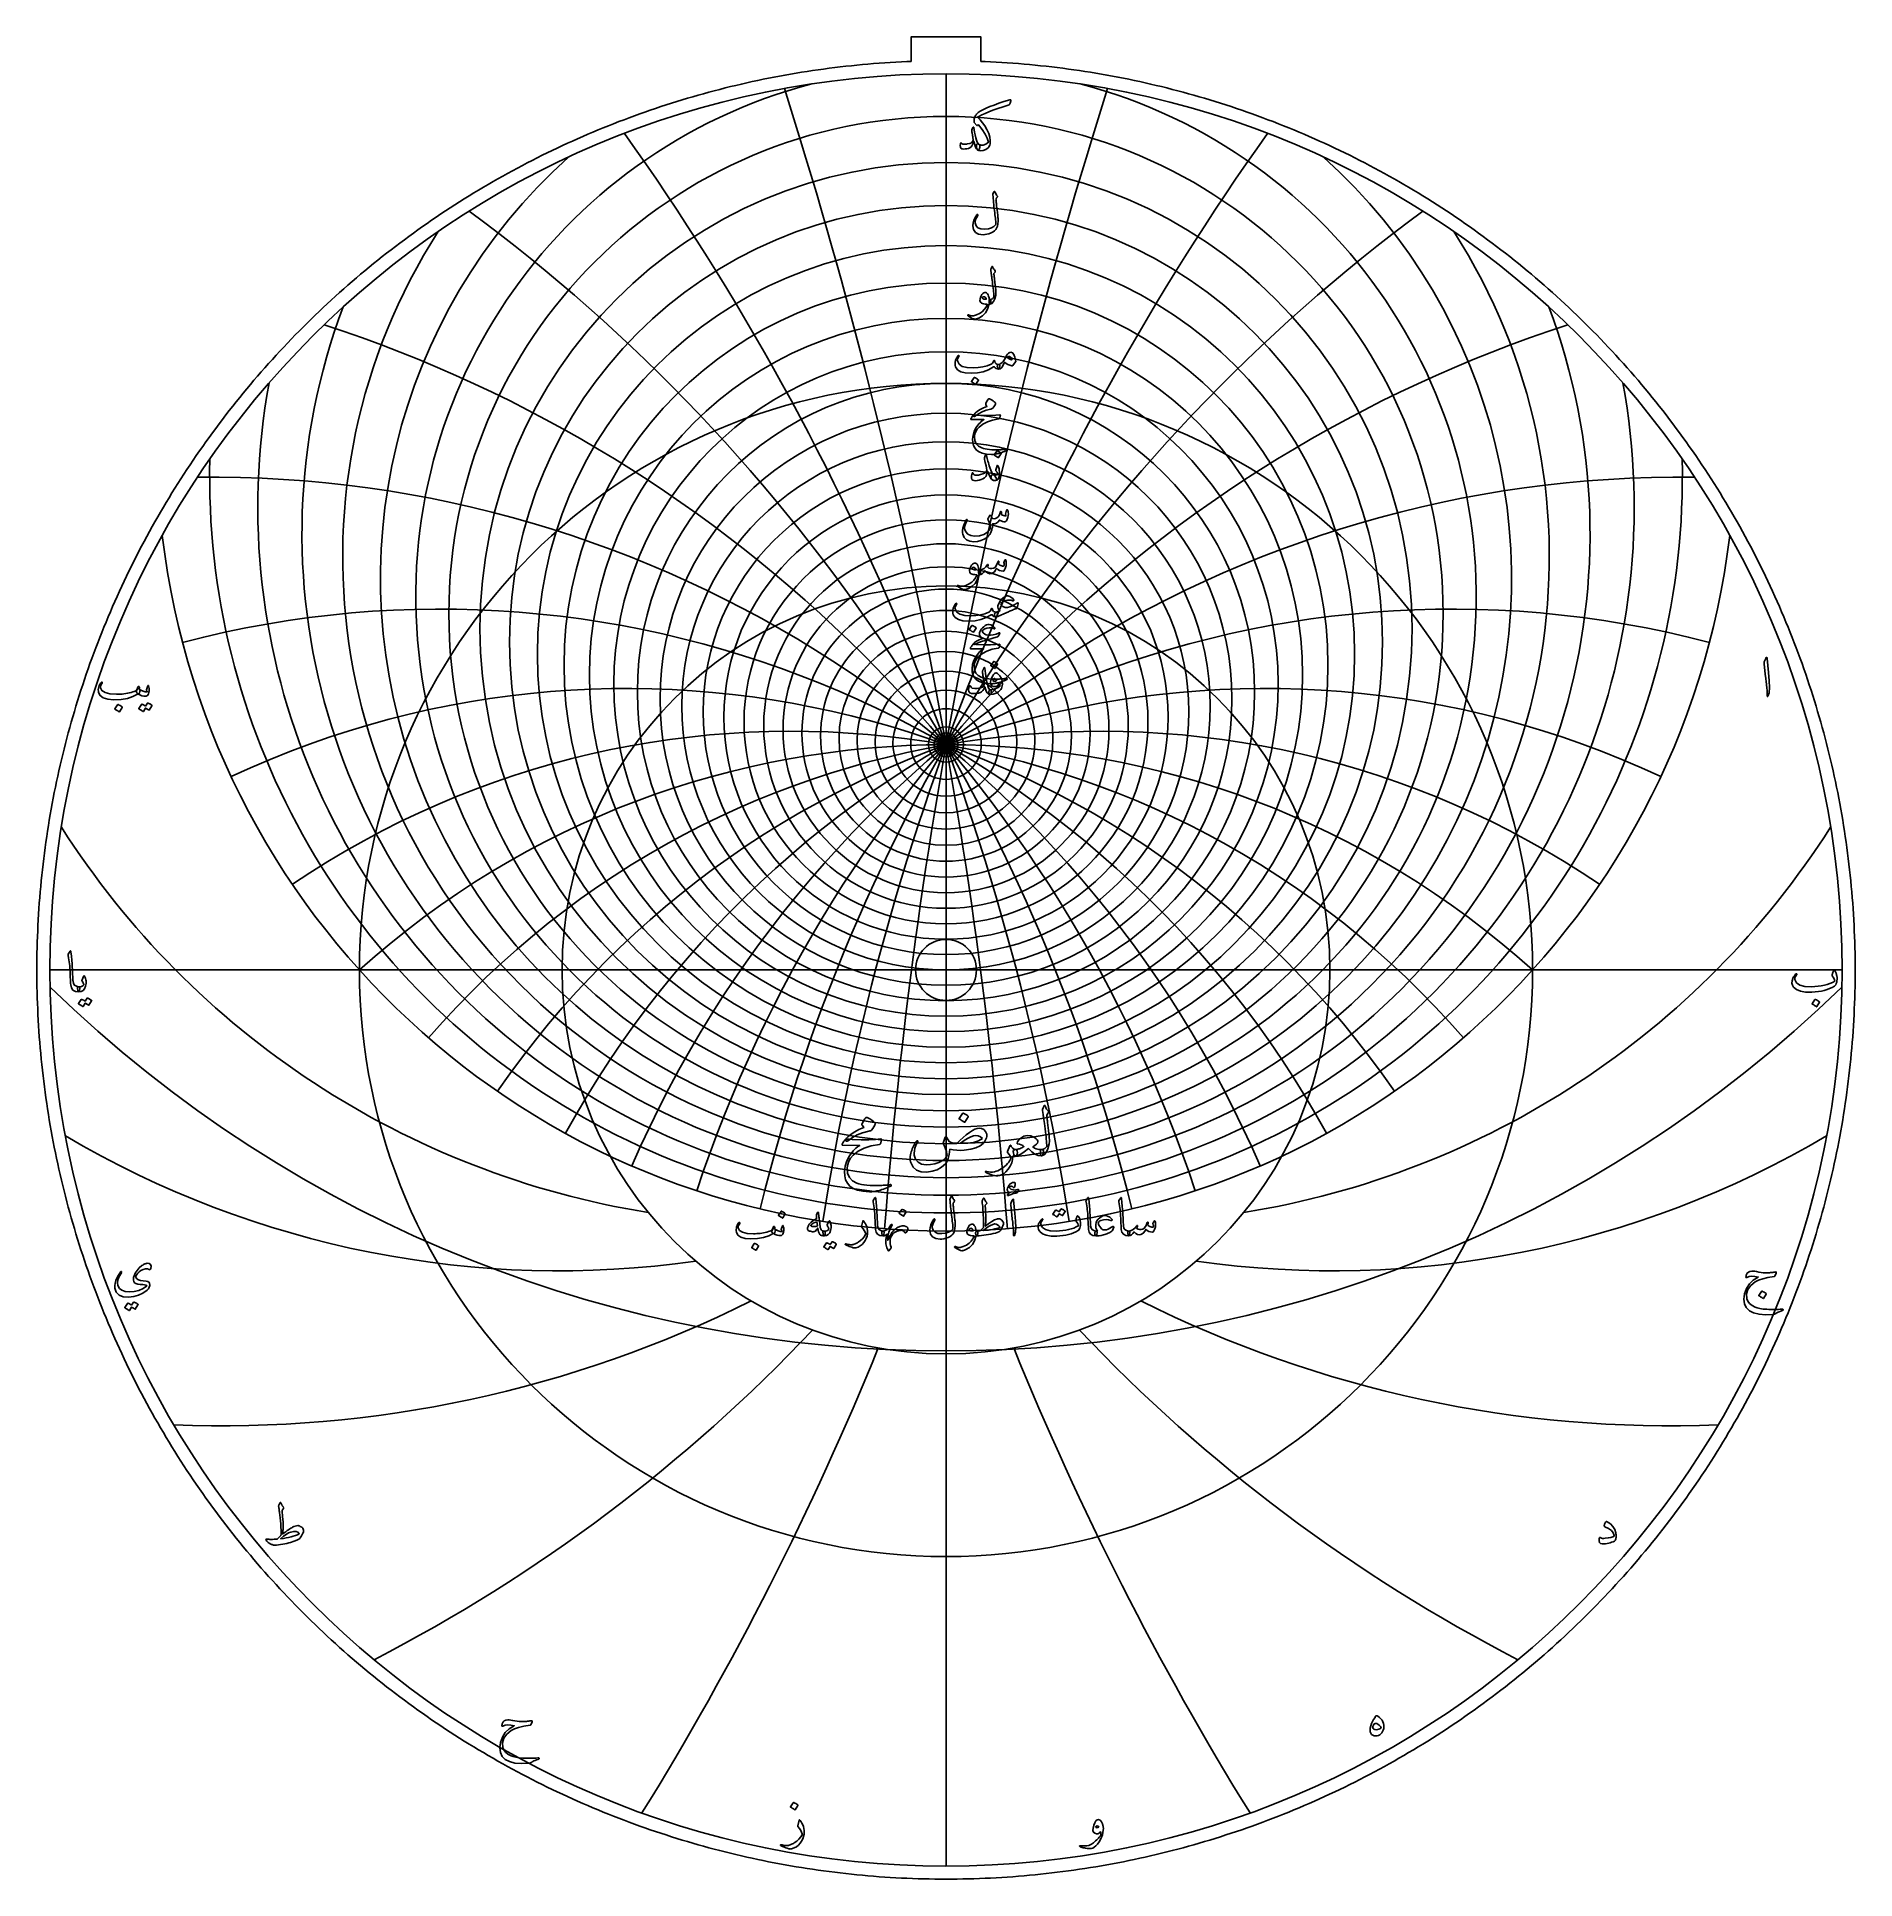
# Model space of a CAD drawing. Header units: millimetres. Extents: x -74 to 74, y -74 to 75.
import ezdxf

# ---------------------------------------------------------------- set-up
doc = ezdxf.new("R2010")
doc.units = ezdxf.units.MM
for name, color, linetype in [('CUT_INNER', 6, 'Continuous'), ('CUT_OUTER', 1, 'Continuous'), ('ENGRAVE', 7, 'Continuous'), ('ENGRAVE_FINE', 8, 'Continuous'), ('TEXT', 5, 'Continuous')]:
    doc.layers.add(name, color=color, linetype=linetype)

msp = doc.modelspace()

# ---------------------------------------------------------------- linework, layer by layer
at = {"layer": 'CUT_INNER'}
msp.add_circle((0, 0), 2.465, dxfattribs=at)
at = {"layer": 'CUT_OUTER'}
msp.add_lwpolyline([(73.5061, -0.451), (73.502, -0.9021), (73.495, -1.353), (73.4854, -1.804), (73.4729, -2.2548), (73.4577, -2.7056), (73.4397, -3.1563), (73.419, -3.6068), (73.3954, -4.0573), (73.3692, -4.5075), (73.3401, -4.9576), (73.3083, -5.4075), (73.2738, -5.8573), (73.2364, -6.3067), (73.1964, -6.756), (73.1535, -7.205), (73.108, -7.6537), (73.0596, -8.1022), (73.0085, -8.5503), (72.9547, -8.9981), (72.8981, -9.4456), (72.8388, -9.8927), (72.7767, -10.3394), (72.7119, -10.7858), (72.6443, -11.2317), (72.5741, -11.6773), (72.501, -12.1224), (72.4253, -12.567), (72.3468, -13.0111), (72.2656, -13.4548), (72.1817, -13.898), (72.0951, -14.3406), (72.0057, -14.7827), (71.9137, -15.2242), (71.8189, -15.6652), (71.7214, -16.1056), (71.6213, -16.5454), (71.5184, -16.9845), (71.4128, -17.423), (71.3046, -17.8609), (71.1936, -18.298), (71.08, -18.7345), (70.9637, -19.1703), (70.8448, -19.6054), (70.7231, -20.0397), (70.5988, -20.4733), (70.4719, -20.9061), (70.3423, -21.3381), (70.21, -21.7693), (70.0751, -22.1997), (69.9376, -22.6293), (69.7974, -23.058), (69.6546, -23.4858), (69.5092, -23.9127), (69.3612, -24.3388), (69.2106, -24.7639), (69.0573, -25.1881), (68.9014, -25.6114), (68.743, -26.0337), (68.582, -26.455), (68.4184, -26.8753), (68.2522, -27.2946), (68.0834, -27.7129), (67.9121, -28.1301), (67.7382, -28.5463), (67.5618, -28.9614), (67.3828, -29.3754), (67.2013, -29.7883), (67.0172, -30.2001), (66.8307, -30.6107), (66.6416, -31.0202), (66.45, -31.4285), (66.2559, -31.8356), (66.0593, -32.2416), (65.8602, -32.6463), (65.6587, -33.0498), (65.4547, -33.4521), (65.2482, -33.853), (65.0392, -34.2528), (64.8278, -34.6512), (64.614, -35.0483), (64.3977, -35.4441), (64.179, -35.8386), (63.9579, -36.2317), (63.7344, -36.6235), (63.5085, -37.0138), (63.2802, -37.4028), (63.0495, -37.7904), (62.8164, -38.1766), (62.581, -38.5613), (62.3432, -38.9445), (62.1031, -39.3263), (61.8606, -39.7067), (61.6158, -40.0855), (61.3687, -40.4628), (61.1193, -40.8386), (60.8675, -41.2128), (60.6135, -41.5855), (60.3572, -41.9567), (60.0986, -42.3262), (59.8378, -42.6942), (59.5747, -43.0605), (59.3093, -43.4253), (59.0418, -43.7884), (58.772, -44.1498), (58.5, -44.5096), (58.2258, -44.8677), (57.9494, -45.2241), (57.6708, -45.5789), (57.39, -45.9319), (57.1071, -46.2831), (56.8221, -46.6327), (56.5349, -46.9804), (56.2455, -47.3264), (55.9541, -47.6707), (55.6605, -48.0131), (55.3649, -48.3537), (55.0671, -48.6925), (54.7673, -49.0295), (54.4655, -49.3646), (54.1615, -49.6979), (53.8556, -50.0293), (53.5476, -50.3588), (53.2376, -50.6864), (52.9256, -51.0121), (52.6116, -51.3359), (52.2956, -51.6577), (51.9777, -51.9777), (51.6577, -52.2956), (51.3359, -52.6116), (51.0121, -52.9256), (50.6864, -53.2376), (50.3588, -53.5476), (50.0293, -53.8556), (49.6979, -54.1615), (49.3646, -54.4655), (49.0295, -54.7673), (48.6925, -55.0671), (48.3537, -55.3649), (48.0131, -55.6605), (47.6707, -55.9541), (47.3264, -56.2455), (46.9804, -56.5349), (46.6327, -56.8221), (46.2831, -57.1071), (45.9319, -57.39), (45.5789, -57.6708), (45.2241, -57.9494), (44.8677, -58.2258), (44.5096, -58.5), (44.1498, -58.772), (43.7884, -59.0418), (43.4253, -59.3093), (43.0605, -59.5747), (42.6942, -59.8378), (42.3262, -60.0986), (41.9567, -60.3572), (41.5855, -60.6135), (41.2128, -60.8675), (40.8386, -61.1193), (40.4628, -61.3687), (40.0855, -61.6158), (39.7067, -61.8606), (39.3263, -62.1031), (38.9445, -62.3432), (38.5613, -62.581), (38.1766, -62.8164), (37.7904, -63.0495), (37.4028, -63.2802), (37.0138, -63.5085), (36.6235, -63.7344), (36.2317, -63.9579), (35.8386, -64.179), (35.4441, -64.3977), (35.0483, -64.614), (34.6512, -64.8278), (34.2528, -65.0392), (33.853, -65.2482), (33.4521, -65.4547), (33.0498, -65.6587), (32.6463, -65.8602), (32.2416, -66.0593), (31.8356, -66.2559), (31.4285, -66.45), (31.0202, -66.6416), (30.6107, -66.8307), (30.2001, -67.0172), (29.7883, -67.2013), (29.3754, -67.3828), (28.9614, -67.5618), (28.5463, -67.7382), (28.1301, -67.9121), (27.7129, -68.0834), (27.2946, -68.2522), (26.8753, -68.4184), (26.455, -68.582), (26.0337, -68.743), (25.6114, -68.9014), (25.1881, -69.0573), (24.7639, -69.2106), (24.3388, -69.3612), (23.9127, -69.5092), (23.4858, -69.6546), (23.058, -69.7974), (22.6293, -69.9376), (22.1997, -70.0751), (21.7693, -70.21), (21.3381, -70.3423), (20.9061, -70.4719), (20.4733, -70.5988), (20.0397, -70.7231), (19.6054, -70.8448), (19.1703, -70.9637), (18.7345, -71.08), (18.298, -71.1936), (17.8609, -71.3046), (17.423, -71.4128), (16.9845, -71.5184), (16.5454, -71.6213), (16.1056, -71.7214), (15.6652, -71.8189), (15.2242, -71.9137), (14.7827, -72.0057), (14.3406, -72.0951), (13.898, -72.1817), (13.4548, -72.2656), (13.0111, -72.3468), (12.567, -72.4253), (12.1224, -72.501), (11.6773, -72.5741), (11.2317, -72.6443), (10.7858, -72.7119), (10.3394, -72.7767), (9.8927, -72.8388), (9.4456, -72.8981), (8.9981, -72.9547), (8.5503, -73.0085), (8.1022, -73.0596), (7.6537, -73.108), (7.205, -73.1535), (6.756, -73.1964), (6.3067, -73.2364), (5.8573, -73.2738), (5.4075, -73.3083), (4.9576, -73.3401), (4.5075, -73.3692), (4.0573, -73.3954), (3.6068, -73.419), (3.1563, -73.4397), (2.7056, -73.4577), (2.2548, -73.4729), (1.804, -73.4854), (1.353, -73.495), (0.9021, -73.502), (0.451, -73.5061), (0, -73.5075), (-0.451, -73.5061), (-0.9021, -73.502), (-1.353, -73.495), (-1.804, -73.4854), (-2.2548, -73.4729), (-2.7056, -73.4577), (-3.1563, -73.4397), (-3.6068, -73.419), (-4.0573, -73.3954), (-4.5075, -73.3692), (-4.9576, -73.3401), (-5.4075, -73.3083), (-5.8573, -73.2738), (-6.3067, -73.2364), (-6.756, -73.1964), (-7.205, -73.1535), (-7.6537, -73.108), (-8.1022, -73.0596), (-8.5503, -73.0085), (-8.9981, -72.9547), (-9.4456, -72.8981), (-9.8927, -72.8388), (-10.3394, -72.7767), (-10.7858, -72.7119), (-11.2317, -72.6443), (-11.6773, -72.5741), (-12.1224, -72.501), (-12.567, -72.4253), (-13.0111, -72.3468), (-13.4548, -72.2656), (-13.898, -72.1817), (-14.3406, -72.0951), (-14.7827, -72.0057), (-15.2242, -71.9137), (-15.6652, -71.8189), (-16.1056, -71.7214), (-16.5454, -71.6213), (-16.9845, -71.5184), (-17.423, -71.4128), (-17.8609, -71.3046), (-18.298, -71.1936), (-18.7345, -71.08), (-19.1703, -70.9637), (-19.6054, -70.8448), (-20.0397, -70.7231), (-20.4733, -70.5988), (-20.9061, -70.4719), (-21.3381, -70.3423), (-21.7693, -70.21), (-22.1997, -70.0751), (-22.6293, -69.9376), (-23.058, -69.7974), (-23.4858, -69.6546), (-23.9127, -69.5092), (-24.3388, -69.3612), (-24.7639, -69.2106), (-25.1881, -69.0573), (-25.6114, -68.9014), (-26.0337, -68.743), (-26.455, -68.582), (-26.8753, -68.4184), (-27.2946, -68.2522), (-27.7129, -68.0834), (-28.1301, -67.9121), (-28.5463, -67.7382), (-28.9614, -67.5618), (-29.3754, -67.3828), (-29.7883, -67.2013), (-30.2001, -67.0172), (-30.6107, -66.8307), (-31.0202, -66.6416), (-31.4285, -66.45), (-31.8356, -66.2559), (-32.2416, -66.0593), (-32.6463, -65.8602), (-33.0498, -65.6587), (-33.4521, -65.4547), (-33.853, -65.2482), (-34.2528, -65.0392), (-34.6512, -64.8278), (-35.0483, -64.614), (-35.4441, -64.3977), (-35.8386, -64.179), (-36.2317, -63.9579), (-36.6235, -63.7344), (-37.0138, -63.5085), (-37.4028, -63.2802), (-37.7904, -63.0495), (-38.1766, -62.8164), (-38.5613, -62.581), (-38.9445, -62.3432), (-39.3263, -62.1031), (-39.7067, -61.8606), (-40.0855, -61.6158), (-40.4628, -61.3687), (-40.8386, -61.1193), (-41.2128, -60.8675), (-41.5855, -60.6135), (-41.9567, -60.3572), (-42.3262, -60.0986), (-42.6942, -59.8378), (-43.0605, -59.5747), (-43.4253, -59.3093), (-43.7884, -59.0418), (-44.1498, -58.772), (-44.5096, -58.5), (-44.8677, -58.2258), (-45.2241, -57.9494), (-45.5789, -57.6708), (-45.9319, -57.39), (-46.2831, -57.1071), (-46.6327, -56.8221), (-46.9804, -56.5349), (-47.3264, -56.2455), (-47.6707, -55.9541), (-48.0131, -55.6605), (-48.3537, -55.3649), (-48.6925, -55.0671), (-49.0295, -54.7673), (-49.3646, -54.4655), (-49.6979, -54.1615), (-50.0293, -53.8556), (-50.3588, -53.5476), (-50.6864, -53.2376), (-51.0121, -52.9256), (-51.3359, -52.6116), (-51.6577, -52.2956), (-51.9777, -51.9777), (-52.2956, -51.6577), (-52.6116, -51.3359), (-52.9256, -51.0121), (-53.2376, -50.6864), (-53.5476, -50.3588), (-53.8556, -50.0293), (-54.1615, -49.6979), (-54.4655, -49.3646), (-54.7673, -49.0295), (-55.0671, -48.6925), (-55.3649, -48.3537), (-55.6605, -48.0131), (-55.9541, -47.6707), (-56.2455, -47.3264), (-56.5349, -46.9804), (-56.8221, -46.6327), (-57.1071, -46.2831), (-57.39, -45.9319), (-57.6708, -45.5789), (-57.9494, -45.2241), (-58.2258, -44.8677), (-58.5, -44.5096), (-58.772, -44.1498), (-59.0418, -43.7884), (-59.3093, -43.4253), (-59.5747, -43.0605), (-59.8378, -42.6942), (-60.0986, -42.3262), (-60.3572, -41.9567), (-60.6135, -41.5855), (-60.8675, -41.2128), (-61.1193, -40.8386), (-61.3687, -40.4628), (-61.6158, -40.0855), (-61.8606, -39.7067), (-62.1031, -39.3263), (-62.3432, -38.9445), (-62.581, -38.5613), (-62.8164, -38.1766), (-63.0495, -37.7904), (-63.2802, -37.4028), (-63.5085, -37.0138), (-63.7344, -36.6235), (-63.9579, -36.2317), (-64.179, -35.8386), (-64.3977, -35.4441), (-64.614, -35.0483), (-64.8278, -34.6512), (-65.0392, -34.2528), (-65.2482, -33.853), (-65.4547, -33.4521), (-65.6587, -33.0498), (-65.8602, -32.6463), (-66.0593, -32.2416), (-66.2559, -31.8356), (-66.45, -31.4285), (-66.6416, -31.0202), (-66.8307, -30.6107), (-67.0172, -30.2001), (-67.2013, -29.7883), (-67.3828, -29.3754), (-67.5618, -28.9614), (-67.7382, -28.5463), (-67.9121, -28.1301), (-68.0834, -27.7129), (-68.2522, -27.2946), (-68.4184, -26.8753), (-68.582, -26.455), (-68.743, -26.0337), (-68.9014, -25.6114), (-69.0573, -25.1881), (-69.2106, -24.7639), (-69.3612, -24.3388), (-69.5092, -23.9127), (-69.6546, -23.4858), (-69.7974, -23.058), (-69.9376, -22.6293), (-70.0751, -22.1997), (-70.21, -21.7693), (-70.3423, -21.3381), (-70.4719, -20.9061), (-70.5988, -20.4733), (-70.7231, -20.0397), (-70.8448, -19.6054), (-70.9637, -19.1703), (-71.08, -18.7345), (-71.1936, -18.298), (-71.3046, -17.8609), (-71.4128, -17.423), (-71.5184, -16.9845), (-71.6213, -16.5454), (-71.7214, -16.1056), (-71.8189, -15.6652), (-71.9137, -15.2242), (-72.0057, -14.7827), (-72.0951, -14.3406), (-72.1817, -13.898), (-72.2656, -13.4548), (-72.3468, -13.0111), (-72.4253, -12.567), (-72.501, -12.1224), (-72.5741, -11.6773), (-72.6443, -11.2317), (-72.7119, -10.7858), (-72.7767, -10.3394), (-72.8388, -9.8927), (-72.8981, -9.4456), (-72.9547, -8.9981), (-73.0085, -8.5503), (-73.0596, -8.1022), (-73.108, -7.6537), (-73.1535, -7.205), (-73.1964, -6.756), (-73.2364, -6.3067), (-73.2738, -5.8573), (-73.3083, -5.4075), (-73.3401, -4.9576), (-73.3692, -4.5075), (-73.3954, -4.0573), (-73.419, -3.6068), (-73.4397, -3.1563), (-73.4577, -2.7056), (-73.4729, -2.2548), (-73.4854, -1.804), (-73.495, -1.353), (-73.502, -0.9021), (-73.5061, -0.451), (-73.5075, 0), (-73.5061, 0.451), (-73.502, 0.9021), (-73.495, 1.353), (-73.4854, 1.804), (-73.4729, 2.2548), (-73.4577, 2.7056), (-73.4397, 3.1563), (-73.419, 3.6068), (-73.3954, 4.0573), (-73.3692, 4.5075), (-73.3401, 4.9576), (-73.3083, 5.4075), (-73.2738, 5.8573), (-73.2364, 6.3067), (-73.1964, 6.756), (-73.1535, 7.205), (-73.108, 7.6537), (-73.0596, 8.1022), (-73.0085, 8.5503), (-72.9547, 8.9981), (-72.8981, 9.4456), (-72.8388, 9.8927), (-72.7767, 10.3394), (-72.7119, 10.7858), (-72.6443, 11.2317), (-72.5741, 11.6773), (-72.501, 12.1224), (-72.4253, 12.567), (-72.3468, 13.0111), (-72.2656, 13.4548), (-72.1817, 13.898), (-72.0951, 14.3406), (-72.0057, 14.7827), (-71.9137, 15.2242), (-71.8189, 15.6652), (-71.7214, 16.1056), (-71.6213, 16.5454), (-71.5184, 16.9845), (-71.4128, 17.423), (-71.3046, 17.8609), (-71.1936, 18.298), (-71.08, 18.7345), (-70.9637, 19.1703), (-70.8448, 19.6054), (-70.7231, 20.0397), (-70.5988, 20.4733), (-70.4719, 20.9061), (-70.3423, 21.3381), (-70.21, 21.7693), (-70.0751, 22.1997), (-69.9376, 22.6293), (-69.7974, 23.058), (-69.6546, 23.4858), (-69.5092, 23.9127), (-69.3612, 24.3388), (-69.2106, 24.7639), (-69.0573, 25.1881), (-68.9014, 25.6114), (-68.743, 26.0337), (-68.582, 26.455), (-68.4184, 26.8753), (-68.2522, 27.2946), (-68.0834, 27.7129), (-67.9121, 28.1301), (-67.7382, 28.5463), (-67.5618, 28.9614), (-67.3828, 29.3754), (-67.2013, 29.7883), (-67.0172, 30.2001), (-66.8307, 30.6107), (-66.6416, 31.0202), (-66.45, 31.4285), (-66.2559, 31.8356), (-66.0593, 32.2416), (-65.8602, 32.6463), (-65.6587, 33.0498), (-65.4547, 33.4521), (-65.2482, 33.853), (-65.0392, 34.2528), (-64.8278, 34.6512), (-64.614, 35.0483), (-64.3977, 35.4441), (-64.179, 35.8386), (-63.9579, 36.2317), (-63.7344, 36.6235), (-63.5085, 37.0138), (-63.2802, 37.4028), (-63.0495, 37.7904), (-62.8164, 38.1766), (-62.581, 38.5613), (-62.3432, 38.9445), (-62.1031, 39.3263), (-61.8606, 39.7067), (-61.6158, 40.0855), (-61.3687, 40.4628), (-61.1193, 40.8386), (-60.8675, 41.2128), (-60.6135, 41.5855), (-60.3572, 41.9567), (-60.0986, 42.3262), (-59.8378, 42.6942), (-59.5747, 43.0605), (-59.3093, 43.4253), (-59.0418, 43.7884), (-58.772, 44.1498), (-58.5, 44.5096), (-58.2258, 44.8677), (-57.9494, 45.2241), (-57.6708, 45.5789), (-57.39, 45.9319), (-57.1071, 46.2831), (-56.8221, 46.6327), (-56.5349, 46.9804), (-56.2455, 47.3264), (-55.9541, 47.6707), (-55.6605, 48.0131), (-55.3649, 48.3537), (-55.0671, 48.6925), (-54.7673, 49.0295), (-54.4655, 49.3646), (-54.1615, 49.6979), (-53.8556, 50.0293), (-53.5476, 50.3588), (-53.2376, 50.6864), (-52.9256, 51.0121), (-52.6116, 51.3359), (-52.2956, 51.6577), (-51.9777, 51.9777), (-51.6577, 52.2956), (-51.3359, 52.6116), (-51.0121, 52.9256), (-50.6864, 53.2376), (-50.3588, 53.5476), (-50.0293, 53.8556), (-49.6979, 54.1615), (-49.3646, 54.4655), (-49.0295, 54.7673), (-48.6925, 55.0671), (-48.3537, 55.3649), (-48.0131, 55.6605), (-47.6707, 55.9541), (-47.3264, 56.2455), (-46.9804, 56.5349), (-46.6327, 56.8221), (-46.2831, 57.1071), (-45.9319, 57.39), (-45.5789, 57.6708), (-45.2241, 57.9494), (-44.8677, 58.2258), (-44.5096, 58.5), (-44.1498, 58.772), (-43.7884, 59.0418), (-43.4253, 59.3093), (-43.0605, 59.5747), (-42.6942, 59.8378), (-42.3262, 60.0986), (-41.9567, 60.3572), (-41.5855, 60.6135), (-41.2128, 60.8675), (-40.8386, 61.1193), (-40.4628, 61.3687), (-40.0855, 61.6158), (-39.7067, 61.8606), (-39.3263, 62.1031), (-38.9445, 62.3432), (-38.5613, 62.581), (-38.1766, 62.8164), (-37.7904, 63.0495), (-37.4028, 63.2802), (-37.0138, 63.5085), (-36.6235, 63.7344), (-36.2317, 63.9579), (-35.8386, 64.179), (-35.4441, 64.3977), (-35.0483, 64.614), (-34.6512, 64.8278), (-34.2528, 65.0392), (-33.853, 65.2482), (-33.4521, 65.4547), (-33.0498, 65.6587), (-32.6463, 65.8602), (-32.2416, 66.0593), (-31.8356, 66.2559), (-31.4285, 66.45), (-31.0202, 66.6416), (-30.6107, 66.8307), (-30.2001, 67.0172), (-29.7883, 67.2013), (-29.3754, 67.3828), (-28.9614, 67.5618), (-28.5463, 67.7382), (-28.1301, 67.9121), (-27.7129, 68.0834), (-27.2946, 68.2522), (-26.8753, 68.4184), (-26.455, 68.582), (-26.0337, 68.743), (-25.6114, 68.9014), (-25.1881, 69.0573), (-24.7639, 69.2106), (-24.3388, 69.3612), (-23.9127, 69.5092), (-23.4858, 69.6546), (-23.058, 69.7974), (-22.6293, 69.9376), (-22.1997, 70.0751), (-21.7693, 70.21), (-21.3381, 70.3423), (-20.9061, 70.4719), (-20.4733, 70.5988), (-20.0397, 70.7231), (-19.6054, 70.8448), (-19.1703, 70.9637), (-18.7345, 71.08), (-18.298, 71.1936), (-17.8609, 71.3046), (-17.423, 71.4128), (-16.9845, 71.5184), (-16.5454, 71.6213), (-16.1056, 71.7214), (-15.6652, 71.8189), (-15.2242, 71.9137), (-14.7827, 72.0057), (-14.3406, 72.0951), (-13.898, 72.1817), (-13.4548, 72.2656), (-13.0111, 72.3468), (-12.567, 72.4253), (-12.1224, 72.501), (-11.6773, 72.5741), (-11.2317, 72.6443), (-10.7858, 72.7119), (-10.3394, 72.7767), (-9.8927, 72.8388), (-9.4456, 72.8981), (-8.9981, 72.9547), (-8.5503, 73.0085), (-8.1022, 73.0596), (-7.6537, 73.108), (-7.205, 73.1535), (-6.756, 73.1964), (-6.3067, 73.2364), (-5.8573, 73.2738), (-5.4075, 73.3083), (-4.9576, 73.3401), (-4.5075, 73.3692), (-4.0573, 73.3954), (-3.6068, 73.419), (-3.1563, 73.4397), (-2.8175, 73.4532), (-2.8175, 75.4395), (2.8175, 75.4395), (2.8175, 73.4532), (3.1563, 73.4397), (3.6068, 73.419), (4.0573, 73.3954), (4.5075, 73.3692), (4.9576, 73.3401), (5.4075, 73.3083), (5.8573, 73.2738), (6.3067, 73.2364), (6.756, 73.1964), (7.205, 73.1535), (7.6537, 73.108), (8.1022, 73.0596), (8.5503, 73.0085), (8.9981, 72.9547), (9.4456, 72.8981), (9.8927, 72.8388), (10.3394, 72.7767), (10.7858, 72.7119), (11.2317, 72.6443), (11.6773, 72.5741), (12.1224, 72.501), (12.567, 72.4253), (13.0111, 72.3468), (13.4548, 72.2656), (13.898, 72.1817), (14.3406, 72.0951), (14.7827, 72.0057), (15.2242, 71.9137), (15.6652, 71.8189), (16.1056, 71.7214), (16.5454, 71.6213), (16.9845, 71.5184), (17.423, 71.4128), (17.8609, 71.3046), (18.298, 71.1936), (18.7345, 71.08), (19.1703, 70.9637), (19.6054, 70.8448), (20.0397, 70.7231), (20.4733, 70.5988), (20.9061, 70.4719), (21.3381, 70.3423), (21.7693, 70.21), (22.1997, 70.0751), (22.6293, 69.9376), (23.058, 69.7974), (23.4858, 69.6546), (23.9127, 69.5092), (24.3388, 69.3612), (24.7639, 69.2106), (25.1881, 69.0573), (25.6114, 68.9014), (26.0337, 68.743), (26.455, 68.582), (26.8753, 68.4184), (27.2946, 68.2522), (27.7129, 68.0834), (28.1301, 67.9121), (28.5463, 67.7382), (28.9614, 67.5618), (29.3754, 67.3828), (29.7883, 67.2013), (30.2001, 67.0172), (30.6107, 66.8307), (31.0202, 66.6416), (31.4285, 66.45), (31.8356, 66.2559), (32.2416, 66.0593), (32.6463, 65.8602), (33.0498, 65.6587), (33.4521, 65.4547), (33.853, 65.2482), (34.2528, 65.0392), (34.6512, 64.8278), (35.0483, 64.614), (35.4441, 64.3977), (35.8386, 64.179), (36.2317, 63.9579), (36.6235, 63.7344), (37.0138, 63.5085), (37.4028, 63.2802), (37.7904, 63.0495), (38.1766, 62.8164), (38.5613, 62.581), (38.9445, 62.3432), (39.3263, 62.1031), (39.7067, 61.8606), (40.0855, 61.6158), (40.4628, 61.3687), (40.8386, 61.1193), (41.2128, 60.8675), (41.5855, 60.6135), (41.9567, 60.3572), (42.3262, 60.0986), (42.6942, 59.8378), (43.0605, 59.5747), (43.4253, 59.3093), (43.7884, 59.0418), (44.1498, 58.772), (44.5096, 58.5), (44.8677, 58.2258), (45.2241, 57.9494), (45.5789, 57.6708), (45.9319, 57.39), (46.2831, 57.1071), (46.6327, 56.8221), (46.9804, 56.5349), (47.3264, 56.2455), (47.6707, 55.9541), (48.0131, 55.6605), (48.3537, 55.3649), (48.6925, 55.0671), (49.0295, 54.7673), (49.3646, 54.4655), (49.6979, 54.1615), (50.0293, 53.8556), (50.3588, 53.5476), (50.6864, 53.2376), (51.0121, 52.9256), (51.3359, 52.6116), (51.6577, 52.2956), (51.9777, 51.9777), (52.2956, 51.6577), (52.6116, 51.3359), (52.9256, 51.0121), (53.2376, 50.6864), (53.5476, 50.3588), (53.8556, 50.0293), (54.1615, 49.6979), (54.4655, 49.3646), (54.7673, 49.0295), (55.0671, 48.6925), (55.3649, 48.3537), (55.6605, 48.0131), (55.9541, 47.6707), (56.2455, 47.3264), (56.5349, 46.9804), (56.8221, 46.6327), (57.1071, 46.2831), (57.39, 45.9319), (57.6708, 45.5789), (57.9494, 45.2241), (58.2258, 44.8677), (58.5, 44.5096), (58.772, 44.1498), (59.0418, 43.7884), (59.3093, 43.4253), (59.5747, 43.0605), (59.8378, 42.6942), (60.0986, 42.3262), (60.3572, 41.9567), (60.6135, 41.5855), (60.8675, 41.2128), (61.1193, 40.8386), (61.3687, 40.4628), (61.6158, 40.0855), (61.8606, 39.7067), (62.1031, 39.3263), (62.3432, 38.9445), (62.581, 38.5613), (62.8164, 38.1766), (63.0495, 37.7904), (63.2802, 37.4028), (63.5085, 37.0138), (63.7344, 36.6235), (63.9579, 36.2317), (64.179, 35.8386), (64.3977, 35.4441), (64.614, 35.0483), (64.8278, 34.6512), (65.0392, 34.2528), (65.2482, 33.853), (65.4547, 33.4521), (65.6587, 33.0498), (65.8602, 32.6463), (66.0593, 32.2416), (66.2559, 31.8356), (66.45, 31.4285), (66.6416, 31.0202), (66.8307, 30.6107), (67.0172, 30.2001), (67.2013, 29.7883), (67.3828, 29.3754), (67.5618, 28.9614), (67.7382, 28.5463), (67.9121, 28.1301), (68.0834, 27.7129), (68.2522, 27.2946), (68.4184, 26.8753), (68.582, 26.455), (68.743, 26.0337), (68.9014, 25.6114), (69.0573, 25.1881), (69.2106, 24.7639), (69.3612, 24.3388), (69.5092, 23.9127), (69.6546, 23.4858), (69.7974, 23.058), (69.9376, 22.6293), (70.0751, 22.1997), (70.21, 21.7693), (70.3423, 21.3381), (70.4719, 20.9061), (70.5988, 20.4733), (70.7231, 20.0397), (70.8448, 19.6054), (70.9637, 19.1703), (71.08, 18.7345), (71.1936, 18.298), (71.3046, 17.8609), (71.4128, 17.423), (71.5184, 16.9845), (71.6213, 16.5454), (71.7214, 16.1056), (71.8189, 15.6652), (71.9137, 15.2242), (72.0057, 14.7827), (72.0951, 14.3406), (72.1817, 13.898), (72.2656, 13.4548), (72.3468, 13.0111), (72.4253, 12.567), (72.501, 12.1224), (72.5741, 11.6773), (72.6443, 11.2317), (72.7119, 10.7858), (72.7767, 10.3394), (72.8388, 9.8927), (72.8981, 9.4456), (72.9547, 8.9981), (73.0085, 8.5503), (73.0596, 8.1022), (73.108, 7.6537), (73.1535, 7.205), (73.1964, 6.756), (73.2364, 6.3067), (73.2738, 5.8573), (73.3083, 5.4075), (73.3401, 4.9576), (73.3692, 4.5075), (73.3954, 4.0573), (73.419, 3.6068), (73.4397, 3.1563), (73.4577, 2.7056), (73.4729, 2.2548), (73.4854, 1.804), (73.495, 1.353), (73.502, 0.9021), (73.5061, 0.451), (73.5075, 0)], close=True, dxfattribs=at)
at = {"layer": 'ENGRAVE'}
for points in [[(0, -72.45), (0, 72.45)], [(-72.45, 0), (72.45, 0)], [(0, -72.45), (0, -31.0439)]]:
    msp.add_lwpolyline(points, dxfattribs=at)
for centre, radius in [((0, 0), 72.45), ((0, 25.5268), 33.0382), ((0, 0), 47.425), ((0, 21.8814), 23.1233), ((0, 19.7204), 14.7359), ((0, 0), 31.0439), ((0, 18.5677), 7.182), ((0, 18.2048), 0.966)]:
    msp.add_circle(centre, radius, dxfattribs=at)
for centre, radius, start, end in [((0, 31.6713), 45.7192, 131.894956, 48.105044), ((0, 42.7017), 63.8166, 186.817711, 353.182289), ((0, -52.6708), 70.8756, 48, 132), ((0, -52.6708), 70.8756, 48, 132), ((-13.088, 48.8449), 69.3272, 212.551282, 260.88684), ((13.088, 48.8449), 69.3272, 279.11316, 327.448718), ((-31.2661, 54.1545), 78.4819, 239.415548, 278.083995), ((31.2661, 54.1545), 78.4819, 261.916005, 300.584452), ((-58.4656, 58.4656), 95.3183, 267.619017, 296.620352), ((58.4656, 58.4656), 95.3183, 243.379648, 272.380983), ((-106.771, 61.6443), 132.0954, 297.270124, 316.604347), ((106.771, 61.6443), 132.0954, 223.395653, 242.729876), ((-237.3281, 63.5919), 250.2353, 328.231954, 337.899065), ((237.3281, 63.5919), 250.2353, 202.100935, 211.768046)]:
    msp.add_arc(centre, radius, start, end, dxfattribs=at)
at = {"layer": 'ENGRAVE_FINE'}
for centre, radius in [((0, 28.809), 40.1948), ((0, 27.5972), 37.6777), ((0, 26.5079), 35.2976), ((0, 24.642), 30.8856), ((0, 23.8431), 28.8277), ((0, 23.1215), 26.854), ((0, 22.4698), 24.9552), ((0, 21.3508), 21.3508), ((0, 20.8733), 19.6315), ((0, 20.4447), 17.9593), ((0, 20.0615), 16.329), ((0, 19.419), 13.1753), ((0, 19.1548), 11.6434), ((0, 18.9259), 10.1362), ((0, 18.7307), 8.6502), ((0, 18.4359), 5.7284), ((0, 18.3342), 4.2863), ((0, 18.2621), 2.8528), ((0, 18.2191), 1.425)]:
    msp.add_circle(centre, radius, dxfattribs=at)
for centre, radius, start, end in [((0, 30.1603), 42.8678, 104.652903, 75.347097), ((-401.9552, -52.6708), 408.1561, 4.461368, 17.676322), ((-401.9552, -52.6708), 408.1561, 4.461368, 17.676322), ((401.9552, -52.6708), 408.1561, 162.323678, 175.538632), ((401.9552, -52.6708), 408.1561, 162.323678, 175.538632), ((-194.729, -52.6708), 207.2263, 8.977692, 35.48643), ((-194.729, -52.6708), 207.2263, 8.977692, 35.48643), ((194.729, -52.6708), 207.2263, 144.51357, 171.022308), ((194.729, -52.6708), 207.2263, 144.51357, 171.022308), ((-122.7601, -52.6708), 141.7511, 13.606314, 53.548789), ((-122.7601, -52.6708), 141.7511, 13.606314, 53.548789), ((122.7601, -52.6708), 141.7511, 126.451211, 166.393686), ((122.7601, -52.6708), 141.7511, 126.451211, 166.393686), ((0, 33.3666), 48.7759, 147.339419, 32.660581), ((0, 35.276), 52.07, 159.38698, 20.61302), ((-84.4662, -52.6708), 110.2628, 18.409528, 71.93986), ((-84.4662, -52.6708), 110.2628, 18.409528, 71.93986), ((84.4662, -52.6708), 110.2628, 108.06014, 161.590472), ((84.4662, -52.6708), 110.2628, 108.06014, 161.590472), ((0, 37.436), 55.6408, 169.605342, 10.394658), ((0, 39.8923), 59.5363, 178.636426, 1.363574), ((-59.4717, -52.6708), 92.5215, 23.457516, 90.642678), ((-59.4717, -52.6708), 92.5215, 23.457516, 90.642678), ((59.4717, -52.6708), 92.5215, 89.357322, 156.542484), ((59.4717, -52.6708), 92.5215, 89.357322, 156.542484), ((-40.92, -52.6708), 81.84, 28.831877, 104.724148), ((-40.92, -52.6708), 81.84, 28.831877, 104.724148), ((40.92, -52.6708), 81.84, 75.275852, 151.168123), ((40.92, -52.6708), 81.84, 75.275852, 151.168123), ((-25.7966, -52.6708), 75.4242, 34.629994, 115.099318), ((-25.7966, -52.6708), 75.4242, 34.629994, 115.099318), ((25.7966, -52.6708), 75.4242, 64.900682, 145.370006), ((25.7966, -52.6708), 75.4242, 64.900682, 145.370006), ((-12.4973, -52.6708), 71.9689, 40.970494, 124.098899), ((-12.4973, -52.6708), 71.9689, 40.970494, 124.098899), ((12.4973, -52.6708), 71.9689, 55.901101, 139.029506), ((12.4973, -52.6708), 71.9689, 55.901101, 139.029506), ((0, 73.0972), 103.8953, 225.796451, 314.203549)]:
    msp.add_arc(centre, radius, start, end, dxfattribs=at)
at = {"layer": 'TEXT'}
for points in [[(5.1523, 70.3508), (5.1957, 70.3586), (5.223, 70.3476), (5.2343, 70.3179), (5.2294, 70.2694), (5.1823, 70.0809), (5.1679, 70.0327), (5.1502, 69.9952), (5.1293, 69.9684), (5.1052, 69.9524), (4.6226, 69.7942), (4.1861, 69.6455), (3.7957, 69.5061), (3.4513, 69.3761), (3.1535, 69.2549), (2.9029, 69.142), (2.6993, 69.0374), (2.543, 68.9412), (2.7625, 68.7269), (2.9629, 68.4913), (3.1439, 68.2342), (3.3056, 67.9557), (3.4534, 67.6311), (3.5456, 67.3301), (3.582, 67.0527), (3.5627, 66.7988), (3.5338, 66.6848), (3.4984, 66.591), (3.4567, 66.5177), (3.4085, 66.4646), (3.2082, 66.3275), (3.0143, 66.2461), (2.8268, 66.2204), (2.6458, 66.2504), (2.5681, 66.2906), (2.5108, 66.3554), (2.4739, 66.4448), (2.4573, 66.5589), (2.4581, 66.6499), (2.4733, 66.7174), (2.5031, 66.7613), (2.5472, 66.7817), (2.5695, 66.7806), (2.5976, 66.7731), (2.6316, 66.7592), (2.6715, 66.7388), (2.8359, 66.6826), (3.0164, 66.6939), (3.213, 66.7726), (3.4256, 66.9188), (3.3319, 67.2426), (3.1664, 67.584), (2.9291, 67.9431), (2.6201, 68.3199), (2.6112, 68.3261), (2.6019, 68.3274), (2.592, 68.3239), (2.5815, 68.3156), (2.5344, 68.277), (2.5234, 68.2693), (2.5119, 68.2674), (2.4998, 68.2714), (2.4873, 68.2813), (2.2816, 68.5127), (2.2768, 68.5304), (2.2752, 68.5705), (2.2768, 68.6332), (2.2816, 68.7184), (2.2896, 68.8089), (2.3009, 68.8833), (2.3153, 68.9417), (2.333, 68.984), (2.3634, 69.0378), (2.3946, 69.0879), (2.4266, 69.1343), (2.4594, 69.1768), (2.493, 69.2159), (2.5274, 69.2518), (2.5626, 69.2845), (2.5987, 69.3139), (2.7735, 69.4276), (2.9896, 69.5458), (3.247, 69.6686), (3.5456, 69.796), (3.8854, 69.9279), (4.2665, 70.0643), (4.6888, 70.2053), (5.1523, 70.3508)], [(2.5515, 66.3018), (2.4682, 66.3886), (2.3941, 66.5246), (2.329, 66.7099), (2.273, 66.9445), (2.2653, 66.9702), (2.2548, 66.9745), (2.2417, 66.9574), (2.2259, 66.9188), (2.2126, 66.8825), (2.1986, 66.8465), (2.1837, 66.8107), (2.168, 66.7753), (2.1518, 66.7401), (2.1354, 66.7051), (2.1186, 66.6704), (2.1016, 66.636), (2.0304, 66.5418), (1.9367, 66.4689), (1.8205, 66.4175), (1.6817, 66.3875), (1.5468, 66.3736), (1.4332, 66.3704), (1.3411, 66.3779), (1.2704, 66.3961), (1.2072, 66.4405), (1.1676, 66.5225), (1.1515, 66.6419), (1.159, 66.7988), (1.1649, 66.8253), (1.174, 66.8449), (1.1863, 66.8575), (1.2019, 66.8631), (1.2195, 66.8634), (1.234, 66.8599), (1.2452, 66.8527), (1.2533, 66.8417), (1.2776, 66.8077), (1.3122, 66.7828), (1.3569, 66.767), (1.4118, 66.7603), (1.443, 66.7587), (1.4766, 66.7581), (1.5126, 66.7587), (1.5511, 66.7603), (1.5916, 66.7629), (1.6341, 66.7667), (1.6784, 66.7715), (1.7246, 66.7774), (1.9163, 66.8186), (2.0588, 66.8824), (2.152, 66.9686), (2.1959, 67.0773), (2.1936, 67.1006), (2.1911, 67.1277), (2.1883, 67.1585), (2.1852, 67.193), (2.1813, 67.2316), (2.1761, 67.2744), (2.1695, 67.3216), (2.1616, 67.373), (2.1533, 67.4253), (2.1456, 67.4753), (2.1383, 67.5228), (2.1316, 67.5679), (2.1249, 67.6106), (2.1177, 67.6509), (2.1099, 67.6888), (2.1016, 67.7243), (2.0896, 67.7926), (2.0834, 67.8475), (2.0832, 67.889), (2.0888, 67.9171), (2.1788, 68.1142), (2.186, 68.1236), (2.1948, 68.1303), (2.2053, 68.1343), (2.2173, 68.1357), (2.2291, 68.1335), (2.2387, 68.1271), (2.2462, 68.1164), (2.2516, 68.1014), (2.2789, 67.9337), (2.3137, 67.7393), (2.356, 67.5181), (2.4058, 67.2701), (2.4562, 67.0747), (2.5172, 66.9209), (2.589, 66.809), (2.6715, 66.7388), (2.7015, 66.7142), (2.7229, 66.6789), (2.7358, 66.6328), (2.7401, 66.576), (2.7355, 66.5005), (2.7218, 66.4325), (2.6991, 66.372), (2.6672, 66.3189), (2.6439, 66.2938), (2.6169, 66.2825), (2.5861, 66.2852), (2.5515, 66.3018)], [(3.8798, 62.904), (3.8873, 62.9171), (3.8969, 62.9264), (3.9087, 62.9321), (3.9226, 62.9339), (3.9365, 62.9315), (3.9483, 62.9243), (3.958, 62.9123), (3.9655, 62.8954), (4.0054, 62.7971), (4.0479, 62.7122), (4.0932, 62.6407), (4.1411, 62.5826), (4.1553, 62.5617), (4.1594, 62.5376), (4.1532, 62.5103), (4.1369, 62.4798), (4.1264, 62.465), (4.1165, 62.4508), (4.1071, 62.4372), (4.0983, 62.4241), (4.09, 62.4117), (4.0822, 62.4005), (4.075, 62.3903), (4.0683, 62.3812), (4.0571, 62.3646), (4.049, 62.3448), (4.0442, 62.3218), (4.0426, 62.2955), (4.0477, 62.2215), (4.0544, 62.1407), (4.0627, 62.0533), (4.0726, 61.9592), (4.0838, 61.8584), (4.0962, 61.7508), (4.1095, 61.6366), (4.124, 61.5157), (4.1402, 61.3951), (4.1545, 61.2817), (4.167, 61.1755), (4.1776, 61.0765), (4.1865, 60.9845), (4.1942, 60.8993), (4.2005, 60.8207), (4.2054, 60.7488), (4.211, 60.5359), (4.1936, 60.3342), (4.1532, 60.1438), (4.0897, 59.9647), (4.0279, 59.8594), (3.9323, 59.7622), (3.8029, 59.673), (3.6398, 59.5919), (3.4631, 59.5247), (3.2971, 59.4773), (3.1417, 59.4497), (2.9971, 59.4419), (2.6351, 59.4917), (2.3759, 59.6283), (2.2195, 59.8517), (2.1659, 60.1618), (2.1846, 60.3929), (2.2452, 60.6191), (2.3475, 60.8406), (2.4915, 61.0573), (2.5025, 61.0698), (2.514, 61.0776), (2.5261, 61.0806), (2.5387, 61.0787), (2.5521, 61.0736), (2.5622, 61.0669), (2.5692, 61.0586), (2.5729, 61.0487), (2.5756, 61.034), (2.5751, 61.0198), (2.5713, 61.0061), (2.5644, 60.993), (2.4661, 60.8015), (2.3983, 60.6384), (2.3611, 60.5037), (2.3544, 60.3974), (2.4259, 60.1685), (2.5804, 60.0086), (2.818, 59.9178), (3.1385, 59.8961), (3.4275, 59.9274), (3.673, 60), (3.8752, 60.1138), (4.034, 60.2689), (4.0307, 60.3437), (4.0249, 60.4312), (4.0168, 60.5312), (4.0062, 60.6438), (3.9929, 60.7692), (3.9767, 60.9078), (3.9576, 61.0595), (3.9355, 61.2244), (3.9146, 61.3944), (3.8948, 61.5618), (3.876, 61.7265), (3.8584, 61.8885), (3.842, 62.0478), (3.8273, 62.2045), (3.8142, 62.3585), (3.8027, 62.5098), (3.7855, 62.6554), (3.7863, 62.672), (3.7887, 62.6876), (3.7927, 62.702), (3.7984, 62.7154)], [(3.6206, 56.6498), (3.6495, 56.7197), (3.672, 56.7752), (3.688, 56.8161), (3.6977, 56.8426), (3.7052, 56.8595), (3.7148, 56.8716), (3.7266, 56.8788), (3.7405, 56.8812), (3.7563, 56.8785), (3.7694, 56.8705), (3.7799, 56.8571), (3.7877, 56.8384), (3.8233, 56.7465), (3.8659, 56.6638), (3.9154, 56.5901), (3.9719, 56.5256), (3.9877, 56.505), (3.9922, 56.4817), (3.9856, 56.4557), (3.9676, 56.427), (3.8733, 56.2942), (3.8798, 56.2348), (3.8862, 56.1764), (3.8926, 56.1191), (3.8991, 56.0628), (3.9055, 56.0077), (3.9119, 55.9536), (3.9183, 55.9006), (3.9248, 55.8486), (3.9839, 55.3676), (4.0201, 54.9917), (4.0332, 54.7207), (4.0233, 54.5546), (3.9424, 54.2534), (3.8369, 54.0308), (3.7068, 53.887), (3.552, 53.822), (3.5477, 53.822), (3.5434, 53.822), (3.5391, 53.822), (3.5349, 53.822), (3.5094, 53.8461), (3.4931, 53.9012), (3.4859, 53.9874), (3.4877, 54.1047), (3.4917, 54.1481), (3.5038, 54.1797), (3.5239, 54.1995), (3.552, 54.2076), (3.6607, 54.2293), (3.7512, 54.2686), (3.8235, 54.3257), (3.8776, 54.4004), (3.874, 54.4901), (3.8675, 54.5921), (3.858, 54.7065), (3.8455, 54.8331), (3.8304, 54.9716), (3.8128, 55.1213), (3.7929, 55.2822), (3.7705, 55.4544), (3.7499, 55.6237), (3.7309, 55.7758), (3.7135, 55.9107), (3.6977, 56.0286), (3.684, 56.1293), (3.673, 56.2128), (3.6647, 56.2792), (3.6591, 56.3285), (3.6163, 56.5727), (3.6149, 56.5968), (3.6152, 56.6177), (3.6171, 56.6354), (3.6206, 56.6498)], [(3.4663, 53.7748), (3.3659, 53.4221), (3.1974, 53.1268), (2.961, 52.8887), (2.6565, 52.7079), (2.6139, 52.6896), (2.5719, 52.6731), (2.5304, 52.6585), (2.4894, 52.6458), (2.4492, 52.6352), (2.4101, 52.6271), (2.3721, 52.6213), (2.3351, 52.618), (2.243, 52.6311), (2.1209, 52.679), (1.9688, 52.7618), (1.7867, 52.8793), (1.7672, 52.8962), (1.7556, 52.9125), (1.7522, 52.9283), (1.7567, 52.9436), (1.7669, 52.9554), (1.7803, 52.9607), (1.7969, 52.9597), (1.8167, 52.9522), (2.006, 52.8908), (2.2184, 52.8911), (2.4538, 52.953), (2.7122, 53.0764), (2.9232, 53.2197), (3.0978, 53.3881), (3.236, 53.5817), (3.3378, 53.8005), (3.337, 53.8083), (3.3346, 53.8145), (3.3305, 53.819), (3.3249, 53.822), (3.1774, 53.8305), (3.0518, 53.8477), (2.9481, 53.8734), (2.8664, 53.9076), (2.8033, 53.9607), (2.7636, 54.034), (2.7475, 54.1278), (2.755, 54.2418), (2.7575, 54.257), (2.7604, 54.2724), (2.7639, 54.288), (2.7679, 54.304), (2.7725, 54.3204), (2.7775, 54.3377), (2.7832, 54.3558), (2.7893, 54.3747), (2.8397, 54.4971), (2.9007, 54.5985), (2.9725, 54.6792), (3.055, 54.7389), (3.1393, 54.7715), (3.2167, 54.771), (3.2872, 54.7373), (3.3506, 54.6703), (3.4061, 54.5771), (3.4481, 54.4689), (3.4767, 54.3458), (3.492, 54.2076), (3.5004, 54.2077), (3.5086, 54.2081), (3.5165, 54.2088), (3.5241, 54.2097), (3.5318, 54.2107), (3.5397, 54.2113), (3.5478, 54.2117), (3.5563, 54.2119), (3.5852, 54.2057), (3.6077, 54.1872), (3.6238, 54.1564), (3.6334, 54.1133), (3.6374, 54.0659), (3.6366, 54.018), (3.631, 53.9695), (3.6206, 53.9205), (3.6069, 53.8774), (3.5916, 53.8466), (3.5748, 53.8281), (3.5563, 53.822), (3.4749, 53.822), (3.4743, 53.8142), (3.4727, 53.8037), (3.4701, 53.7906), (3.4663, 53.7748)], [(3.2606, 54.2547), (3.2157, 54.3332), (3.1664, 54.3886), (3.1128, 54.421), (3.055, 54.4304), (3.0204, 54.4213), (2.9896, 54.4068), (2.9626, 54.387), (2.9393, 54.3618), (2.9318, 54.3484), (2.9307, 54.334), (2.9361, 54.3184), (2.9479, 54.3018), (2.992, 54.263), (3.056, 54.2365), (3.1399, 54.2223), (3.2435, 54.2204), (3.2542, 54.2226), (3.2606, 54.229), (3.2628, 54.2397), (3.2606, 54.2547)], [(0.9769, 49.6645), (0.9922, 49.6811), (1.008, 49.688), (1.0243, 49.6853), (1.0412, 49.673), (1.054, 49.657), (1.0583, 49.6388), (1.054, 49.6184), (1.0412, 49.5959), (0.9758, 49.4947), (0.9341, 49.401), (0.9158, 49.3147), (0.9212, 49.236), (1.0554, 48.9773), (1.3165, 48.7968), (1.7045, 48.6945), (2.2195, 48.6704), (2.6016, 48.6985), (2.9682, 48.7572), (3.3193, 48.8464), (3.6548, 48.9661), (3.714, 49.0011), (3.763, 49.055), (3.8018, 49.1275), (3.8305, 49.2189), (3.8401, 49.2448), (3.8562, 49.2628), (3.8787, 49.2727), (3.9076, 49.2746), (3.9282, 49.2657), (3.943, 49.2478), (3.9518, 49.2207), (3.9548, 49.1846), (3.9748, 49.0951), (4.0308, 49.0282), (4.1227, 48.9837), (4.2504, 48.9618), (4.2965, 48.9516), (4.3275, 48.9254), (4.3436, 48.883), (4.3447, 48.8247), (4.3291, 48.7159), (4.3082, 48.6383), (4.282, 48.5917), (4.2504, 48.5762), (4.1564, 48.5885), (4.0672, 48.6254), (3.9829, 48.687), (3.9033, 48.7732), (3.8966, 48.7767), (3.8851, 48.7743), (3.8688, 48.766), (3.8476, 48.7518), (3.4481, 48.5269), (3.0121, 48.3662), (2.5397, 48.2698), (2.0309, 48.2377), (1.5607, 48.2698), (1.1954, 48.3662), (0.9351, 48.5269), (0.7798, 48.7518), (0.7445, 48.8774), (0.7327, 49.0057), (0.7445, 49.1366), (0.7798, 49.2703), (0.8275, 49.3945), (0.8762, 49.5016), (0.926, 49.5916), (0.9769, 49.6645)], [(5.2444, 49.9387), (5.3786, 49.891), (5.4897, 49.7566), (5.5778, 49.5354), (5.6429, 49.2274), (5.6453, 49.2052), (5.644, 49.1856), (5.6389, 49.1688), (5.6301, 49.1546), (5.3944, 48.8589), (5.3781, 48.841), (5.3591, 48.83), (5.3374, 48.826), (5.313, 48.8289), (5.1529, 48.8836), (5.0024, 48.9532), (4.8615, 49.0378), (4.7303, 49.1374), (4.6245, 48.8919), (4.5086, 48.7165), (4.3824, 48.6112), (4.2461, 48.5762), (4.2309, 48.5818), (4.2151, 48.5986), (4.1987, 48.6268), (4.1818, 48.6661), (4.1559, 48.7636), (4.1465, 48.8418), (4.1537, 48.9007), (4.1776, 48.9404), (4.1915, 48.9497), (4.2076, 48.9564), (4.2258, 48.9604), (4.2461, 48.9618), (4.3436, 48.9784), (4.4389, 49.0239), (4.5321, 49.0983), (4.6232, 49.2017), (4.6631, 49.2617), (4.7228, 49.3602), (4.8023, 49.4974), (4.9017, 49.673), (4.9793, 49.7893), (5.0623, 49.8723), (5.1507, 49.9221), (5.2444, 49.9387)], [(4.9359, 49.5188), (5.0163, 49.4518), (5.1073, 49.3967), (5.2091, 49.3533), (5.3216, 49.3217), (5.3154, 49.406), (5.2926, 49.4749), (5.2533, 49.5282), (5.1973, 49.5659), (5.1328, 49.5855), (5.0677, 49.5841), (5.0021, 49.5619), (4.9359, 49.5188)], [(2.2752, 47.8863), (2.2805, 47.8917), (2.288, 47.8949), (2.2977, 47.896), (2.3094, 47.8949), (2.3927, 47.8611), (2.4712, 47.8199), (2.5448, 47.7712), (2.6137, 47.7149), (2.6203, 47.7064), (2.6233, 47.6978), (2.6225, 47.6892), (2.6179, 47.6807), (2.4166, 47.355), (2.4091, 47.3473), (2.3994, 47.3454), (2.3876, 47.3494), (2.3737, 47.3593), (2.3617, 47.3679), (2.3426, 47.3807), (2.3167, 47.3979), (2.2837, 47.4193), (2.2433, 47.445), (2.1948, 47.475), (2.1383, 47.5093), (2.0738, 47.5478), (2.0652, 47.5543), (2.0609, 47.5607), (2.0609, 47.5671), (2.0652, 47.5735)], [(3.6163, 45.3482), (3.2419, 45.2504), (2.9114, 45.1243), (2.6249, 44.9698), (2.3823, 44.7869), (2.3451, 44.7588), (2.3105, 44.743), (2.2786, 44.7395), (2.2495, 44.7483), (2.2154, 44.7887), (2.2205, 44.8458), (2.2647, 44.9194), (2.348, 45.0097), (2.5448, 45.173), (2.7711, 45.3203), (3.0269, 45.4515), (3.3121, 45.5667), (3.2306, 45.6867), (3.2154, 45.7166), (3.2082, 45.7466), (3.209, 45.7766), (3.2178, 45.8066), (3.2754, 45.921), (3.3281, 46.0155), (3.3761, 46.0902), (3.4192, 46.1451), (3.4468, 46.1711), (3.4738, 46.1847), (3.5003, 46.1861), (3.5263, 46.1751), (3.6771, 46.09), (3.8037, 46.0101), (3.9063, 45.9357), (3.9848, 45.8666), (4, 45.8444), (4.0072, 45.8163), (4.0064, 45.7823), (3.9976, 45.7424), (3.97, 45.68), (3.9258, 45.6042), (3.865, 45.515), (3.7877, 45.4124), (3.7673, 45.3972), (3.732, 45.3814), (3.6816, 45.365), (3.6163, 45.3482)], [(2.6051, 44.8511), (3.1549, 44.8319), (3.6302, 44.8297), (4.0311, 44.8447), (4.3575, 44.8769), (4.3676, 44.8781), (4.3763, 44.8774), (4.3836, 44.8748), (4.3897, 44.8704), (4.3941, 44.8644), (4.3966, 44.857), (4.3973, 44.8483), (4.3961, 44.8383), (4.3876, 44.7992), (4.3795, 44.7633), (4.3716, 44.7306), (4.3639, 44.7012), (4.3566, 44.6749), (4.3495, 44.6519), (4.3427, 44.6321), (4.3361, 44.6155), (4.3222, 44.589), (4.3061, 44.5694), (4.2879, 44.5568), (4.2675, 44.5512), (3.7727, 44.4615), (3.342, 44.3209), (2.9757, 44.1294), (2.6736, 43.8871), (2.521, 43.7128), (2.4101, 43.5282), (2.341, 43.3336), (2.3137, 43.1287), (2.34, 42.8071), (2.4444, 42.5449), (2.627, 42.3422), (2.8879, 42.1989), (3.0231, 42.1555), (3.1717, 42.1197), (3.3337, 42.0913), (3.5092, 42.0704), (3.6977, 42.0567), (3.8991, 42.05), (4.1133, 42.0503), (4.3404, 42.0575), (4.4211, 42.0621), (4.5005, 42.0672), (4.5786, 42.0728), (4.6553, 42.079), (4.7301, 42.0857), (4.8026, 42.0929), (4.8726, 42.1006), (4.9402, 42.109), (4.9609, 42.11), (4.9756, 42.1047), (4.9844, 42.0929), (4.9874, 42.0747), (4.9858, 42.0535), (4.9809, 42.0372), (4.9729, 42.0257), (4.9617, 42.019), (4.8406, 41.9678), (4.726, 41.9215), (4.6178, 41.88), (4.516, 41.8433), (4.421, 41.8112), (4.3329, 41.7833), (4.2517, 41.7597), (4.1776, 41.7405), (4.1078, 41.7263), (4.0399, 41.7137), (3.9739, 41.7027), (3.9098, 41.6933), (3.8472, 41.6861), (3.786, 41.6816), (3.7262, 41.6797), (3.6677, 41.6805), (3.2681, 41.7115), (2.935, 41.779), (2.6683, 41.8829), (2.468, 42.0233), (2.321, 42.1987), (2.2184, 42.4035), (2.1603, 42.6378), (2.1466, 42.9016), (2.1887, 43.2289), (2.2891, 43.5465), (2.4479, 43.8544), (2.6651, 44.1527), (2.75, 44.243), (2.8461, 44.3295), (2.9535, 44.4122), (3.0721, 44.4912), (2.0352, 44.4998), (2.0103, 44.5105), (1.9999, 44.5298), (2.0039, 44.5576), (2.0224, 44.5941), (2.0572, 44.6471), (2.0888, 44.6948), (2.1172, 44.7371), (2.1423, 44.774), (2.1643, 44.8054), (2.183, 44.8308), (2.1986, 44.8503), (2.2109, 44.864), (2.2387, 44.8664), (2.3137, 44.8651), (2.4358, 44.86), (2.6051, 44.8511)], [(4.1111, 41.9546), (4.1165, 41.9599), (4.124, 41.9631), (4.1336, 41.9642), (4.1454, 41.9631), (4.2287, 41.9294), (4.3072, 41.8882), (4.3808, 41.8394), (4.4496, 41.7832), (4.4563, 41.7746), (4.4593, 41.7661), (4.4585, 41.7575), (4.4539, 41.7489), (4.2525, 41.4233), (4.245, 41.4155), (4.2354, 41.4136), (4.2236, 41.4177), (4.2097, 41.4276), (4.1976, 41.4361), (4.1786, 41.449), (4.1527, 41.4661), (4.1197, 41.4875), (4.0793, 41.5133), (4.0308, 41.5433), (3.9743, 41.5775), (3.9098, 41.6161), (3.9012, 41.6225), (3.8969, 41.6289), (3.8969, 41.6354), (3.9012, 41.6418)], [(3.2842, 41.5861), (3.3088, 41.4738), (3.3356, 41.3595), (3.3645, 41.2435), (3.3956, 41.1255), (3.4288, 41.0051), (3.4642, 40.8818), (3.5017, 40.7555), (3.5413, 40.6263), (3.6214, 40.3939), (3.6945, 40.2193), (3.7606, 40.1025), (3.8198, 40.0436), (3.8715, 40.0085), (3.9237, 39.959), (3.9764, 39.895), (4.0297, 39.8165), (4.0801, 39.7193), (4.094, 39.6462), (4.0715, 39.5972), (4.0126, 39.5723), (3.8222, 39.5916), (3.6538, 39.718), (3.5073, 39.9515), (3.3828, 40.2921), (3.3801, 40.2977), (3.3763, 40.3018), (3.3715, 40.3042), (3.3656, 40.305), (3.3613, 40.3042), (3.357, 40.3018), (3.3528, 40.2977), (3.3485, 40.2921), (3.3364, 40.237), (3.3217, 40.1786), (3.3043, 40.117), (3.2842, 40.0522), (3.2622, 39.9909), (3.2392, 39.9397), (3.2151, 39.8987), (3.1899, 39.8679), (3.0994, 39.7889), (2.9864, 39.719), (2.8509, 39.6583), (2.6929, 39.6066), (2.5322, 39.5683), (2.393, 39.5519), (2.2752, 39.5576), (2.1788, 39.5852), (2.0963, 39.6542), (2.0588, 39.7758), (2.0663, 39.9499), (2.1188, 40.1764), (2.1239, 40.1839), (2.1306, 40.1893), (2.1389, 40.1925), (2.1488, 40.1936), (2.1605, 40.1922), (2.1702, 40.1882), (2.1777, 40.1815), (2.183, 40.1722), (2.2034, 40.1248), (2.2259, 40.0854), (2.2505, 40.0541), (2.2773, 40.0308), (2.3609, 39.9997), (2.4744, 39.9922), (2.6179, 40.0083), (2.7915, 40.0479), (2.9765, 40.1073), (3.1203, 40.1743), (3.2229, 40.2487), (3.2842, 40.3307), (3.2944, 40.4137), (3.2778, 40.5556), (3.2344, 40.7565), (3.1642, 41.0162), (3.1305, 41.1531), (3.1107, 41.2637), (3.1048, 41.348), (3.1128, 41.4061), (3.1942, 41.6375), (3.2031, 41.6619), (3.2124, 41.6793), (3.2223, 41.6897), (3.2328, 41.6932), (3.2456, 41.6865), (3.2585, 41.6664), (3.2714, 41.633), (3.2842, 41.5861)], [(4.1497, 40.2021), (4.1245, 40.2442), (4.1004, 40.2803), (4.0774, 40.3106), (4.0554, 40.335), (4.0396, 40.3559), (4.0308, 40.38), (4.0289, 40.4073), (4.034, 40.4378), (4.124, 40.7634), (4.1366, 40.7918), (4.1529, 40.7999), (4.173, 40.7875), (4.1968, 40.7549), (4.2327, 40.6855), (4.2633, 40.6017), (4.2884, 40.5034), (4.3082, 40.3907), (4.3198, 40.2825), (4.3243, 40.1764), (4.3219, 40.0725), (4.3125, 39.9708), (4.2973, 39.8821), (4.2772, 39.8047), (4.2523, 39.7386), (4.2225, 39.6837), (4.1859, 39.643), (4.1358, 39.6109), (4.0723, 39.5873), (3.9955, 39.5723), (3.9167, 39.5694), (3.8434, 39.5819), (3.7753, 39.6101), (3.7127, 39.6537), (3.6642, 39.7091), (3.6388, 39.7726), (3.6364, 39.8441), (3.657, 39.9236), (3.6899, 39.9887), (3.7287, 40.0297), (3.7735, 40.0466), (3.8241, 40.0393), (3.9408, 40.0112), (4.0426, 40.0083), (4.1294, 40.0305), (4.2011, 40.0779), (4.2027, 40.0905), (4.1947, 40.1154), (4.177, 40.1526), (4.1497, 40.2021)], [(4.8888, 37.1628), (4.8963, 37.1815), (4.906, 37.1949), (4.9177, 37.2029), (4.9317, 37.2056), (4.9496, 37.2035), (4.9649, 37.197), (4.9775, 37.1863), (4.9874, 37.1713), (5.0117, 37.1178), (5.0291, 37.0514), (5.0396, 36.9721), (5.0431, 36.88), (5.0337, 36.7295), (5.0056, 36.5865), (4.9587, 36.451), (4.8931, 36.323), (4.8706, 36.2922), (4.846, 36.2683), (4.8192, 36.2515), (4.7903, 36.2416), (4.6856, 36.2349), (4.5728, 36.2533), (4.452, 36.297), (4.3232, 36.3658), (4.2148, 36.2172), (4.0865, 36.1184), (3.9384, 36.0694), (3.7705, 36.0702), (3.765, 35.9798), (3.7571, 35.8929), (3.7468, 35.8095), (3.7341, 35.7295), (3.719, 35.6526), (3.7014, 35.578), (3.6815, 35.5058), (3.6591, 35.436), (3.6072, 35.3102), (3.537, 35.194), (3.4486, 35.0874), (3.342, 34.9904), (3.0927, 34.8244), (2.829, 34.7076), (2.5507, 34.6402), (2.258, 34.622), (1.9284, 34.6667), (1.6678, 34.7837), (1.4763, 34.973), (1.354, 35.2347), (1.3374, 35.3289), (1.3347, 35.4403), (1.3459, 35.5689), (1.3711, 35.7145), (1.4115, 35.8742), (1.4686, 36.0402), (1.5422, 36.2126), (1.6325, 36.3915), (1.6397, 36.4028), (1.6485, 36.4108), (1.659, 36.4156), (1.671, 36.4172), (1.6831, 36.4162), (1.6935, 36.413), (1.7024, 36.4076), (1.7096, 36.4001), (1.7144, 36.3891), (1.716, 36.3776), (1.7144, 36.3656), (1.7096, 36.353), (1.595, 36.1149), (1.5211, 35.9191), (1.4879, 35.7657), (1.4954, 35.6546), (1.6035, 35.4095), (1.7739, 35.2315), (2.0063, 35.1203), (2.3009, 35.0761), (2.7127, 35.1024), (3.0614, 35.2068), (3.3469, 35.3894), (3.5691, 35.6503), (3.5683, 35.8222), (3.5402, 36.0038), (3.4848, 36.195), (3.402, 36.3958), (3.3916, 36.4162), (3.386, 36.4344), (3.3852, 36.4504), (3.3892, 36.4644), (3.4122, 36.5122), (3.4342, 36.557), (3.4551, 36.5989), (3.4749, 36.6379), (3.4936, 36.6734), (3.5113, 36.7048), (3.5279, 36.7323), (3.5434, 36.7557), (3.5523, 36.7656), (3.5616, 36.7697), (3.5715, 36.7678), (3.582, 36.76), (3.5873, 36.7541), (3.5948, 36.745), (3.6045, 36.7327), (3.6163, 36.7172), (3.6297, 36.6984), (3.6441, 36.6765), (3.6597, 36.6513), (3.6763, 36.6229), (3.71, 36.5683), (3.7384, 36.5286), (3.7614, 36.504), (3.7791, 36.4944), (3.8905, 36.485), (4.0019, 36.504), (4.1133, 36.5514), (4.2247, 36.6272), (4.2651, 36.6775), (4.305, 36.76), (4.3444, 36.8746), (4.3832, 37.0214), (4.387, 37.0353), (4.3939, 37.0471), (4.4041, 37.0567), (4.4175, 37.0642), (4.4301, 37.069), (4.4421, 37.0706), (4.4537, 37.069), (4.4646, 37.0642), (4.481, 37.0374), (4.4871, 36.9871), (4.4831, 36.9132), (4.4689, 36.8157), (4.5554, 36.7627), (4.6478, 36.7279), (4.7461, 36.7113), (4.8503, 36.7129), (4.8489, 36.7442), (4.8449, 36.7697), (4.8382, 36.7892), (4.8288, 36.8029), (4.8181, 36.8157), (4.8117, 36.8286), (4.8096, 36.8414), (4.8117, 36.8543)], [(2.6244, 31.9022), (2.5239, 31.5495), (2.3555, 31.2541), (2.119, 31.0161), (1.8146, 30.8353), (1.772, 30.8169), (1.7299, 30.8005), (1.6884, 30.7859), (1.6475, 30.7732), (1.6073, 30.7626), (1.5682, 30.7544), (1.5302, 30.7487), (1.4932, 30.7453), (1.4011, 30.7584), (1.279, 30.8064), (1.1269, 30.8891), (0.9448, 31.0067), (0.9252, 31.0235), (0.9137, 31.0399), (0.9102, 31.0557), (0.9148, 31.0709), (0.925, 31.0827), (0.9383, 31.0881), (0.9549, 31.087), (0.9748, 31.0795), (1.1641, 31.0182), (1.3765, 31.0185), (1.6118, 31.0803), (1.8703, 31.2038), (2.0813, 31.347), (2.2559, 31.5155), (2.3941, 31.7091), (2.4958, 31.9279), (2.495, 31.9356), (2.4926, 31.9418), (2.4886, 31.9464), (2.483, 31.9493), (2.3354, 31.9579), (2.2098, 31.975), (2.1062, 32.0007), (2.0245, 32.035), (1.9613, 32.088), (1.9217, 32.1614), (1.9056, 32.2551), (1.9131, 32.3692), (1.9155, 32.3843), (1.9185, 32.3997), (1.9219, 32.4154), (1.926, 32.4313), (1.9305, 32.4478), (1.9356, 32.4651), (1.9412, 32.4832), (1.9474, 32.502), (1.9977, 32.6244), (2.0588, 32.7259), (2.1306, 32.8065), (2.213, 32.8662), (2.2974, 32.8989), (2.3748, 32.8984), (2.4452, 32.8646), (2.5087, 32.7977), (2.5641, 32.7045), (2.6062, 32.5963), (2.6348, 32.4731), (2.6501, 32.3349), (2.6585, 32.3351), (2.6667, 32.3355), (2.6746, 32.3361), (2.6822, 32.3371), (2.6898, 32.338), (2.6977, 32.3387), (2.7059, 32.3391), (2.7143, 32.3392), (2.7433, 32.3331), (2.7658, 32.3146), (2.7818, 32.2838), (2.7915, 32.2407), (2.7955, 32.1933), (2.7947, 32.1453), (2.7891, 32.0969), (2.7786, 32.0479), (2.765, 32.0047), (2.7497, 31.9739), (2.7328, 31.9555), (2.7143, 31.9493), (2.6329, 31.9493), (2.6324, 31.9415), (2.6308, 31.9311), (2.6281, 31.918), (2.6244, 31.9022)], [(4.7881, 33.1704), (4.7975, 33.1769), (4.8085, 33.1747), (4.8211, 33.164), (4.8353, 33.1447), (4.8505, 33.1121), (4.862, 33.0655), (4.8698, 33.0049), (4.8738, 32.9305), (4.8752, 32.8459), (4.8706, 32.7634), (4.8602, 32.6831), (4.8438, 32.6049), (4.7962, 32.4528), (4.7431, 32.3435), (4.6848, 32.2771), (4.621, 32.2535), (4.4703, 32.2624), (4.3307, 32.3017), (4.2025, 32.3716), (4.0854, 32.472), (4.0051, 32.3138), (3.9098, 32.1903), (3.7994, 32.1017), (3.6741, 32.0479), (3.5426, 32.0361), (3.4095, 32.0693), (3.2748, 32.1475), (3.1385, 32.2707), (3.0282, 32.1301), (2.92, 32.0296), (2.814, 31.9694), (2.7101, 31.9493), (2.6892, 31.9611), (2.6694, 31.9964), (2.6506, 32.0554), (2.6329, 32.1378), (2.6265, 32.2192), (2.6372, 32.2792), (2.6651, 32.3178), (2.7101, 32.3349), (2.9077, 32.3796), (3.0807, 32.4667), (3.229, 32.596), (3.3528, 32.7677), (3.3595, 32.7771), (3.3667, 32.7837), (3.3745, 32.7878), (3.3828, 32.7891), (3.3929, 32.788), (3.402, 32.7848), (3.4101, 32.7795), (3.417, 32.772), (3.421, 32.7489), (3.4117, 32.7098), (3.3889, 32.6547), (3.3528, 32.5834), (3.4002, 32.5285), (3.4738, 32.4881), (3.5737, 32.4621), (3.6998, 32.4506), (3.857, 32.4836), (3.9944, 32.5909), (4.112, 32.7728), (4.2097, 33.029), (4.2145, 33.0422), (4.2204, 33.0515), (4.2274, 33.0572), (4.2354, 33.059), (4.2475, 33.058), (4.2579, 33.0548), (4.2667, 33.0494), (4.274, 33.0419), (4.2793, 33.0312), (4.2825, 33.0205), (4.2836, 33.0098), (4.2825, 32.9991), (4.2397, 32.8191), (4.2898, 32.7746), (4.35, 32.7355), (4.4204, 32.7018), (4.5011, 32.6734), (4.5795, 32.6549), (4.6392, 32.6509), (4.6802, 32.6614), (4.7024, 32.6863), (4.7097, 32.7243), (4.7056, 32.7784), (4.6904, 32.8486), (4.6639, 32.9348), (4.6684, 32.9592), (4.6907, 33.0066), (4.7306, 33.077), (4.7881, 33.1704)], [(2.4187, 32.3821), (2.3737, 32.4605), (2.3244, 32.516), (2.2709, 32.5484), (2.213, 32.5577), (2.1785, 32.5486), (2.1477, 32.5342), (2.1206, 32.5143), (2.0973, 32.4892), (2.0899, 32.4758), (2.0888, 32.4613), (2.0941, 32.4458), (2.1059, 32.4292), (2.1501, 32.3904), (2.2141, 32.3638), (2.2979, 32.3497), (2.4016, 32.3478), (2.4123, 32.3499), (2.4187, 32.3564), (2.4208, 32.3671), (2.4187, 32.3821)], [(5.8314, 29.6074), (5.7458, 29.2647), (5.7361, 29.2481), (5.72, 29.2325), (5.6975, 29.2181), (5.6686, 29.2047), (5.6045, 29.1821), (5.5363, 29.157), (5.4642, 29.1296), (5.388, 29.0997), (5.3078, 29.0677), (5.2236, 29.0338), (5.1353, 28.9981), (5.0431, 28.9605), (4.0576, 28.532), (4.0126, 28.5419), (3.9762, 28.5716), (3.9483, 28.6212), (3.929, 28.6905), (3.9258, 28.7642), (3.9462, 28.8266), (3.9901, 28.8777), (4.0576, 28.9176), (4.066, 28.9215), (4.0828, 28.9289), (4.1078, 28.9397), (4.1411, 28.954), (4.1825, 28.9716), (4.2317, 28.9921), (4.2886, 29.0155), (4.3532, 29.0419), (4.2699, 29.1273), (4.2172, 29.2207), (4.195, 29.3222), (4.2033, 29.4318), (4.2857, 29.6923), (4.4261, 29.9127), (4.6242, 30.0929), (4.8802, 30.233), (4.9362, 30.2461), (5.0013, 30.2426), (5.0755, 30.2226), (5.1588, 30.1859), (5.2452, 30.1358), (5.3248, 30.0798), (5.3974, 30.018), (5.463, 29.9502), (5.4814, 29.9253), (5.4897, 29.902), (5.4879, 29.8803), (5.4758, 29.8602), (5.4576, 29.8447), (5.4373, 29.8367), (5.4148, 29.8361), (5.3901, 29.8431), (5.2619, 29.8835), (5.1255, 29.902), (4.9812, 29.8985), (4.8288, 29.8731), (4.6909, 29.8319), (4.5814, 29.7767), (4.5003, 29.7076), (4.4475, 29.6246), (4.4421, 29.5876), (4.4561, 29.5453), (4.4893, 29.4976), (4.5418, 29.4446), (4.6017, 29.3964), (4.6617, 29.3589), (4.7217, 29.3322), (4.7817, 29.3161), (4.9614, 29.3115), (5.1534, 29.3493), (5.3577, 29.4294), (5.5744, 29.5517), (5.5977, 29.5665), (5.6204, 29.5807), (5.6427, 29.5943), (5.6643, 29.6074), (5.6852, 29.6198), (5.705, 29.631), (5.7238, 29.6412), (5.7415, 29.6503), (5.7905, 29.6733), (5.8218, 29.6739), (5.8355, 29.6519), (5.8314, 29.6074)], [(0.7884, 29.6203), (0.8036, 29.6369), (0.8194, 29.6439), (0.8358, 29.6412), (0.8527, 29.6289), (0.8655, 29.6128), (0.8698, 29.5946), (0.8655, 29.5742), (0.8527, 29.5517), (0.7873, 29.4505), (0.7455, 29.3568), (0.7273, 29.2706), (0.7327, 29.1918), (0.8668, 28.9331), (1.1279, 28.7526), (1.516, 28.6504), (2.0309, 28.6263), (2.4131, 28.6544), (2.7797, 28.713), (3.1308, 28.8022), (3.4663, 28.9219), (3.5255, 28.957), (3.5745, 29.0108), (3.6133, 29.0834), (3.642, 29.1747), (3.6516, 29.2007), (3.6677, 29.2186), (3.6902, 29.2285), (3.7191, 29.2304), (3.7397, 29.2216), (3.7544, 29.2036), (3.7633, 29.1766), (3.7662, 29.1404), (3.7863, 29.051), (3.8423, 28.984), (3.9341, 28.9396), (4.0619, 28.9176), (4.1079, 28.9074), (4.139, 28.8812), (4.1551, 28.8389), (4.1561, 28.7805), (4.1406, 28.6718), (4.1197, 28.5941), (4.0935, 28.5475), (4.0619, 28.532), (3.9679, 28.5443), (3.8787, 28.5813), (3.7943, 28.6429), (3.7148, 28.7291), (3.7081, 28.7326), (3.6966, 28.7302), (3.6803, 28.7219), (3.6591, 28.7077), (3.2596, 28.4827), (2.8236, 28.322), (2.3512, 28.2256), (1.8424, 28.1935), (1.3722, 28.2256), (1.0069, 28.322), (0.7466, 28.4827), (0.5913, 28.7077), (0.5559, 28.8333), (0.5442, 28.9615), (0.5559, 29.0925), (0.5913, 29.2261), (0.639, 29.3504), (0.6877, 29.4575), (0.7375, 29.5475), (0.7884, 29.6203)], [(2.0866, 27.8422), (2.092, 27.8475), (2.0995, 27.8507), (2.1091, 27.8518), (2.1209, 27.8507), (2.2042, 27.817), (2.2827, 27.7757), (2.3563, 27.727), (2.4251, 27.6708), (2.4318, 27.6622), (2.4348, 27.6536), (2.434, 27.6451), (2.4294, 27.6365), (2.228, 27.3109), (2.2205, 27.3031), (2.2109, 27.3012), (2.1991, 27.3052), (2.1852, 27.3151), (2.1731, 27.3237), (2.1541, 27.3366), (2.1281, 27.3537), (2.0952, 27.3751), (2.0548, 27.4008), (2.0063, 27.4308), (1.9498, 27.4651), (1.8853, 27.5037), (1.8767, 27.5101), (1.8724, 27.5165), (1.8724, 27.5229), (1.8767, 27.5294)], [(4.3468, 27.2521), (4.3503, 27.2218), (4.3307, 27.1653), (4.2882, 27.0826), (4.2225, 26.9736), (4.2086, 26.9559), (4.1926, 26.9414), (4.1743, 26.9302), (4.154, 26.9221), (3.8798, 26.8466), (3.6355, 26.7786), (3.4213, 26.7181), (3.2371, 26.6651), (3.0828, 26.6198), (2.9586, 26.5826), (2.8643, 26.5534), (2.8, 26.5322), (2.2816, 26.3009), (2.2452, 26.2982), (2.2173, 26.303), (2.198, 26.3153), (2.1873, 26.3351), (2.1871, 26.3424), (2.1905, 26.3512), (2.1978, 26.3617), (2.2088, 26.3737), (2.3143, 26.4728), (2.4723, 26.5772), (2.6827, 26.687), (2.9457, 26.8022), (2.8742, 26.8632), (2.814, 26.9221), (2.765, 26.9789), (2.7272, 27.0336), (2.7039, 27.0933), (2.6983, 27.1653), (2.7103, 27.2497), (2.7401, 27.3463), (2.7883, 27.447), (2.8557, 27.5477), (2.9425, 27.6484), (3.0485, 27.7491), (3.164, 27.8361), (3.2746, 27.8958), (3.3803, 27.9282), (3.4813, 27.9333), (3.6181, 27.9058), (3.7416, 27.8487), (3.8517, 27.7622), (3.9483, 27.6463), (3.9569, 27.6318), (3.9612, 27.6184), (3.9612, 27.6061), (3.9569, 27.5948), (3.9475, 27.5844), (3.9365, 27.5788), (3.924, 27.578), (3.9098, 27.582), (3.8467, 27.6021), (3.786, 27.6195), (3.7278, 27.6342), (3.672, 27.6463), (3.6188, 27.6554), (3.5686, 27.6613), (3.5213, 27.6639), (3.477, 27.6634), (3.2925, 27.6417), (3.1375, 27.5895), (3.0119, 27.5067), (2.9157, 27.3935), (3.018, 27.2588), (3.1321, 27.1589), (3.258, 27.0938), (3.3956, 27.0635), (3.6005, 27.0614), (3.8209, 27.0935), (4.0568, 27.1599), (4.3082, 27.2606), (4.3187, 27.2633), (4.3286, 27.2628), (4.338, 27.259), (4.3468, 27.2521)], [(2.5687, 26.3137), (3.1184, 26.2944), (3.5938, 26.2923), (3.9947, 26.3073), (4.3211, 26.3394), (4.3311, 26.3406), (4.3398, 26.34), (4.3472, 26.3374), (4.3532, 26.333), (4.3577, 26.327), (4.3602, 26.3196), (4.3609, 26.3109), (4.3597, 26.3009), (4.3512, 26.2618), (4.3431, 26.2259), (4.3352, 26.1932), (4.3275, 26.1638), (4.3202, 26.1375), (4.3131, 26.1145), (4.3062, 26.0947), (4.2997, 26.0781), (4.2857, 26.0516), (4.2697, 26.032), (4.2515, 26.0194), (4.2311, 26.0138), (3.7362, 25.9241), (3.3056, 25.7835), (2.9393, 25.592), (2.6372, 25.3497), (2.4846, 25.1753), (2.3737, 24.9908), (2.3046, 24.7961), (2.2773, 24.5913), (2.3035, 24.2697), (2.408, 24.0075), (2.5906, 23.8048), (2.8515, 23.6615), (2.9867, 23.6181), (3.1353, 23.5822), (3.2973, 23.5539), (3.4727, 23.533), (3.6613, 23.5193), (3.8626, 23.5126), (4.0769, 23.5129), (4.304, 23.5201), (4.3847, 23.5247), (4.4641, 23.5298), (4.5422, 23.5354), (4.6189, 23.5415), (4.6937, 23.5482), (4.7662, 23.5555), (4.8362, 23.5632), (4.9038, 23.5715), (4.9244, 23.5726), (4.9392, 23.5672), (4.948, 23.5555), (4.9509, 23.5373), (4.9493, 23.5161), (4.9445, 23.4998), (4.9365, 23.4882), (4.9252, 23.4816), (4.8042, 23.4304), (4.6896, 23.3841), (4.5814, 23.3426), (4.4796, 23.3059), (4.3846, 23.2737), (4.2965, 23.2459), (4.2153, 23.2223), (4.1411, 23.203), (4.0714, 23.1889), (4.0035, 23.1763), (3.9375, 23.1653), (3.8733, 23.1559), (3.8108, 23.1487), (3.7496, 23.1441), (3.6898, 23.1423), (3.6313, 23.1431), (3.2317, 23.1741), (2.8986, 23.2416), (2.6319, 23.3455), (2.4316, 23.4858), (2.2845, 23.6612), (2.182, 23.8661), (2.1239, 24.1004), (2.1102, 24.3642), (2.1522, 24.6914), (2.2527, 25.009), (2.4115, 25.317), (2.6286, 25.6153), (2.7135, 25.7056), (2.8097, 25.7921), (2.9171, 25.8748), (3.0357, 25.9538), (1.9988, 25.9624), (1.9739, 25.9731), (1.9635, 25.9924), (1.9675, 26.0202), (1.9859, 26.0566), (2.0208, 26.1097), (2.0524, 26.1573), (2.0807, 26.1996), (2.1059, 26.2366), (2.1279, 26.2679), (2.1466, 26.2934), (2.1622, 26.3129), (2.1745, 26.3266), (2.2023, 26.329), (2.2773, 26.3277), (2.3994, 26.3226), (2.5687, 26.3137)], [(3.5649, 22.6517), (3.5959, 22.6367), (3.6206, 22.6132), (3.6388, 22.581), (3.6505, 22.5403), (3.6583, 22.49), (3.6602, 22.4418), (3.6562, 22.3957), (3.6463, 22.3518), (3.6315, 22.3143), (3.6131, 22.2875), (3.5908, 22.2715), (3.5649, 22.2661), (3.4366, 22.3017), (3.3303, 22.3914), (3.2459, 22.5353), (3.1835, 22.7332), (3.1755, 22.7673), (3.1685, 22.7969), (3.1626, 22.8219), (3.1578, 22.8424), (3.1541, 22.8583), (3.1514, 22.8697), (3.1498, 22.8766), (3.1492, 22.8788), (3.1428, 22.8914), (3.1364, 22.8949), (3.13, 22.8893), (3.1235, 22.8745), (3.0507, 22.7101), (2.9693, 22.581), (2.8793, 22.4873), (2.7808, 22.4289), (2.6378, 22.384), (2.4701, 22.3561), (2.2778, 22.3454), (2.0609, 22.3518), (1.9161, 22.3965), (1.8371, 22.505), (1.8239, 22.6772), (1.8767, 22.9131), (1.8887, 22.9415), (1.9035, 22.9624), (1.9209, 22.9758), (1.941, 22.9817), (1.9608, 22.9798), (1.9774, 22.9699), (1.9908, 22.9519), (2.0009, 22.926), (2.0226, 22.8705), (2.0491, 22.8285), (2.0805, 22.7998), (2.1166, 22.7846), (2.3193, 22.7535), (2.5119, 22.7503), (2.6943, 22.7749), (2.8664, 22.8274), (2.9412, 22.8665), (3.0025, 22.9195), (3.0504, 22.9865), (3.085, 23.0674), (3.0828, 23.1057), (3.0721, 23.1948), (3.0528, 23.3349), (3.025, 23.5258), (3.0108, 23.628), (2.9982, 23.7202), (2.9872, 23.8026), (2.9779, 23.875), (2.9698, 23.937), (2.9629, 23.988), (2.957, 24.0281), (2.9521, 24.0571), (2.9481, 24.1016), (2.9489, 24.1407), (2.9546, 24.1744), (2.965, 24.2028), (2.9816, 24.238), (2.9971, 24.2708), (3.0116, 24.3012), (3.025, 24.3292), (3.037, 24.3548), (3.0475, 24.3779), (3.0563, 24.3987), (3.0635, 24.417), (3.071, 24.4318), (3.0807, 24.4417), (3.0925, 24.4468), (3.1064, 24.447), (3.1217, 24.4411), (3.1332, 24.432), (3.1409, 24.4197), (3.145, 24.4042), (3.1711, 24.185), (3.198, 23.9773), (3.2257, 23.7812), (3.2542, 23.5965), (3.2833, 23.4234), (3.3126, 23.2618), (3.3422, 23.1117), (3.372, 22.9731), (3.4082, 22.8437), (3.4524, 22.7471), (3.5046, 22.6831), (3.5649, 22.6517)], [(4.0576, 24.0186), (4.087, 24.0143), (4.1197, 24.0014), (4.1556, 23.98), (4.1947, 23.95), (4.3621, 23.7717), (4.4786, 23.5708), (4.5442, 23.3475), (4.5589, 23.1016), (4.5458, 22.9736), (4.5193, 22.8595), (4.4794, 22.7594), (4.4261, 22.6732), (4.2533, 22.4951), (4.0522, 22.3679), (3.8227, 22.2916), (3.5649, 22.2661), (3.5389, 22.2723), (3.5166, 22.2908), (3.4982, 22.3216), (3.4834, 22.3647), (3.478, 22.3885), (3.4743, 22.4129), (3.4726, 22.4378), (3.4727, 22.4632), (3.4742, 22.4884), (3.4765, 22.5125), (3.4796, 22.5355), (3.4834, 22.5575), (3.495, 22.5955), (3.5124, 22.6239), (3.5357, 22.6426), (3.5649, 22.6517), (3.816, 22.6855), (4.034, 22.7481), (4.2188, 22.8397), (4.3704, 22.9602), (4.3631, 23.0205), (4.3543, 23.0684), (4.3439, 23.104), (4.3318, 23.1273), (4.3173, 23.1474), (4.304, 23.1605), (4.2916, 23.1667), (4.2804, 23.1659), (4.2726, 23.1632), (4.2665, 23.1595), (4.2619, 23.1547), (4.259, 23.1488), (4.2177, 23.0641), (4.1668, 22.9988), (4.1063, 22.9527), (4.0362, 22.926), (3.8324, 22.9102), (3.6923, 22.9656), (3.616, 23.0923), (3.6034, 23.2902), (3.6206, 23.4037), (3.6548, 23.5215), (3.7062, 23.6436), (3.7748, 23.77), (3.8471, 23.8788), (3.9183, 23.9564), (3.9885, 24.003), (4.0576, 24.0186)], [(3.8305, 24.9226), (3.8359, 24.928), (3.8434, 24.9312), (3.853, 24.9323), (3.8648, 24.9312), (3.9481, 24.8974), (4.0265, 24.8562), (4.1002, 24.8075), (4.169, 24.7512), (4.1757, 24.7427), (4.1786, 24.7341), (4.1778, 24.7255), (4.1733, 24.717), (3.9719, 24.3913), (3.9644, 24.3836), (3.9548, 24.3817), (3.943, 24.3857), (3.929, 24.3956), (3.917, 24.4042), (3.898, 24.417), (3.872, 24.4342), (3.8391, 24.4556), (3.7986, 24.4813), (3.7502, 24.5113), (3.6937, 24.5456), (3.6291, 24.5841), (3.6206, 24.5906), (3.6163, 24.597), (3.6163, 24.6034), (3.6206, 24.6098)], [(66.2725, 25.1718), (66.3162, 25.2563), (66.3514, 25.286), (66.3779, 25.2609), (66.3959, 25.1809), (66.501, 24.0612), (66.5636, 23.3739), (66.5776, 22.8249), (66.543, 22.4142), (66.4599, 22.1417), (66.4448, 22.1194), (66.4313, 22.1074), (66.4196, 22.1057), (66.4096, 22.1142), (66.4016, 22.1277), (66.3959, 22.1451), (66.3925, 22.1665), (66.3913, 22.1919), (66.3913, 22.3899), (66.3822, 22.5998), (66.3639, 22.8218), (66.3365, 23.0557), (66.3305, 23.1169), (66.3125, 23.282), (66.2825, 23.551), (66.2405, 23.9241), (66.14, 24.7513), (66.1377, 24.7953), (66.14, 24.8359), (66.1468, 24.873), (66.1583, 24.9067)], [(-65.2442, 22.7129), (-65.2398, 22.7107), (-65.2356, 22.7084), (-65.2318, 22.7061), (-65.2282, 22.7038), (-65.2246, 22.7012), (-65.2208, 22.6981), (-65.2166, 22.6944), (-65.2122, 22.6901), (-65.1754, 22.6467), (-65.1608, 22.585), (-65.1685, 22.505), (-65.1985, 22.4067), (-65.2262, 22.347), (-65.2545, 22.3096), (-65.2833, 22.2945), (-65.3127, 22.3016), (-65.3276, 22.3088), (-65.3402, 22.3119), (-65.3505, 22.311), (-65.3584, 22.3062), (-65.7332, 22.1011), (-66.1811, 21.9566), (-66.7021, 21.8726), (-67.2963, 21.8492), (-67.7767, 21.8903), (-68.1395, 22), (-68.3846, 22.1782), (-68.512, 22.425), (-68.5317, 22.5416), (-68.536, 22.6581), (-68.5248, 22.7746), (-68.4983, 22.8912), (-68.462, 22.9943), (-68.4171, 23.0889), (-68.3637, 23.1748), (-68.3017, 23.2522), (-68.29, 23.262), (-68.2777, 23.2682), (-68.2649, 23.2711), (-68.2515, 23.2705), (-68.2389, 23.2651), (-68.2286, 23.258), (-68.2206, 23.2491), (-68.2149, 23.2385), (-68.2123, 23.2283), (-68.2138, 23.2157), (-68.2192, 23.2008), (-68.2286, 23.1837), (-68.2949, 23.0866), (-68.3383, 22.9917), (-68.3589, 22.8992), (-68.3566, 22.8089), (-68.248, 22.5827), (-67.9955, 22.4204), (-67.5991, 22.3222), (-67.0586, 22.2879), (-66.9102, 22.2902), (-66.7621, 22.2971), (-66.6143, 22.3085), (-66.4668, 22.3245), (-66.3204, 22.345), (-66.176, 22.3702), (-66.0336, 22.3999), (-65.8932, 22.4342), (-65.7569, 22.473), (-65.6452, 22.5119), (-65.5581, 22.5507), (-65.4956, 22.5896), (-65.4714, 22.6101), (-65.4493, 22.6353), (-65.4291, 22.665), (-65.411, 22.6992), (-65.394, 22.7375), (-65.3773, 22.7792), (-65.3609, 22.8244), (-65.3447, 22.8729), (-65.3385, 22.8878), (-65.3287, 22.9003), (-65.3156, 22.9106), (-65.299, 22.9186), (-65.2813, 22.9229), (-65.2648, 22.922), (-65.2493, 22.916), (-65.2351, 22.9049), (-65.2236, 22.8895), (-65.2168, 22.8706), (-65.2145, 22.8483), (-65.2168, 22.8226)], [(-65.3813, 22.3473), (-65.431, 22.3945), (-65.4567, 22.4536), (-65.4584, 22.5247), (-65.4361, 22.6078), (-65.3879, 22.6824), (-65.3436, 22.7278), (-65.3033, 22.7441), (-65.267, 22.7312), (-65.0957, 22.6178), (-64.9243, 22.5381), (-64.7529, 22.4921), (-64.5815, 22.4799), (-64.5755, 22.481), (-64.5712, 22.4844), (-64.5686, 22.4901), (-64.5678, 22.4981), (-64.5721, 22.5133), (-64.5849, 22.5358), (-64.6063, 22.5658), (-64.6363, 22.6033), (-64.6421, 22.6147), (-64.6455, 22.6261), (-64.6466, 22.6375), (-64.6455, 22.649), (-64.5358, 22.9643), (-64.5306, 22.9763), (-64.5244, 22.9849), (-64.5169, 22.99), (-64.5084, 22.9917), (-64.4998, 22.9903), (-64.4924, 22.986), (-64.4861, 22.9789), (-64.4809, 22.9689), (-64.4467, 22.8663), (-64.4261, 22.7644), (-64.4192, 22.663), (-64.4261, 22.5621), (-64.4484, 22.4367), (-64.4787, 22.3348), (-64.5169, 22.2562), (-64.5632, 22.2011), (-64.5983, 22.1708), (-64.6306, 22.1485), (-64.66, 22.1342), (-64.6866, 22.1279), (-64.8397, 22.1245), (-65.0065, 22.1599), (-65.1871, 22.2342), (-65.3813, 22.3473)], [(3.9162, 23.5558), (3.8736, 23.5438), (3.8401, 23.5119), (3.8158, 23.4602), (3.8005, 23.3887), (3.8008, 23.3775), (3.8016, 23.3694), (3.8029, 23.3646), (3.8048, 23.363), (3.8479, 23.3526), (3.8916, 23.3469), (3.9357, 23.3461), (3.9805, 23.3501), (4.0198, 23.3584), (4.0522, 23.3705), (4.0777, 23.3863), (4.0962, 23.4058), (4.0479, 23.4747), (4.0019, 23.5226), (3.958, 23.5497), (3.9162, 23.5558)], [(-66.9763, 21.4424), (-66.9706, 21.4481), (-66.9626, 21.4515), (-66.9523, 21.4527), (-66.9398, 21.4515), (-66.8509, 21.4155), (-66.7673, 21.3716), (-66.6887, 21.3196), (-66.6153, 21.2596), (-66.6081, 21.2504), (-66.605, 21.2413), (-66.6059, 21.2322), (-66.6107, 21.223), (-66.8255, 20.8757), (-66.8335, 20.8674), (-66.8438, 20.8654), (-66.8564, 20.8697), (-66.8712, 20.8803), (-66.8841, 20.8894), (-66.9044, 20.9031), (-66.9321, 20.9214), (-66.9672, 20.9442), (-67.0103, 20.9717), (-67.062, 21.0036), (-67.1223, 21.0402), (-67.1911, 21.0813), (-67.2003, 21.0882), (-67.2049, 21.0951), (-67.2049, 21.1019), (-67.2003, 21.1088)], [(-64.5678, 21.5704), (-64.5621, 21.5761), (-64.5541, 21.5795), (-64.5438, 21.5807), (-64.5312, 21.5795), (-64.4862, 21.5627), (-64.4427, 21.5441), (-64.4005, 21.5238), (-64.3598, 21.5018), (-64.3203, 21.4778), (-64.2816, 21.4515), (-64.2437, 21.423), (-64.2067, 21.3921), (-64.1996, 21.3827), (-64.1964, 21.3727), (-64.1973, 21.3621), (-64.2022, 21.351), (-64.4215, 21.0036), (-64.4275, 20.9991), (-64.4364, 20.9991), (-64.4481, 21.0036), (-64.4627, 21.0128), (-64.4727, 21.0212), (-64.4889, 21.0328), (-64.5115, 21.0475), (-64.5404, 21.0653), (-64.5758, 21.0866), (-64.6181, 21.1116), (-64.6672, 21.1403), (-64.7232, 21.1728), (-64.8968, 20.9031), (-64.9048, 20.8948), (-64.9151, 20.8928), (-64.9277, 20.8971), (-64.9426, 20.9077), (-64.9554, 20.9168), (-64.9757, 20.9305), (-65.0034, 20.9488), (-65.0385, 20.9717), (-65.0817, 20.9991), (-65.1334, 21.0311), (-65.1936, 21.0676), (-65.2625, 21.1088), (-65.2696, 21.1156), (-65.2728, 21.1225), (-65.2719, 21.1293), (-65.267, 21.1362), (-65.0431, 21.4698), (-65.0374, 21.4755), (-65.0294, 21.479), (-65.0191, 21.4801), (-65.0065, 21.479), (-64.9683, 21.4665), (-64.9311, 21.4521), (-64.8951, 21.4357), (-64.8603, 21.4173), (-64.8266, 21.3971), (-64.794, 21.3756), (-64.7626, 21.3526), (-64.7323, 21.3281)], [(-70.8208, 1.5226), (-70.8119, 1.5363), (-70.8036, 1.5455), (-70.7959, 1.55), (-70.7888, 1.55), (-70.7779, 1.544), (-70.7682, 1.526), (-70.7596, 1.496), (-70.7522, 1.4541), (-70.7145, 1.1127), (-70.6837, 0.7971), (-70.6597, 0.5071), (-70.6425, 0.2429), (-70.6315, 0.017), (-70.6214, -0.1855), (-70.6121, -0.3646), (-70.6037, -0.5203), (-70.5964, -0.6526), (-70.5905, -0.7614), (-70.5861, -0.8468), (-70.5831, -0.9088), (-70.5425, -1.0945), (-70.4529, -1.231), (-70.314, -1.3184), (-70.1261, -1.3567), (-70.0738, -1.3704), (-70.0404, -1.4024), (-70.0258, -1.4527), (-70.0301, -1.5212), (-70.0515, -1.6292), (-70.0747, -1.7063), (-70.0995, -1.7526), (-70.1261, -1.768), (-70.3906, -1.7332), (-70.5854, -1.6286), (-70.7105, -1.4544), (-70.7659, -1.2104), (-70.7746, -1.0938), (-70.7825, -0.9768), (-70.7895, -0.8595), (-70.7956, -0.742), (-70.8012, -0.6242), (-70.8065, -0.506), (-70.8115, -0.3876), (-70.8162, -0.269), (-70.8248, -0.0426), (-70.8368, 0.1612), (-70.8522, 0.3425), (-70.871, 0.5011), (-70.8933, 0.6535), (-70.919, 0.8159), (-70.9482, 0.9883), (-70.9807, 1.1707), (-70.985, 1.2035), (-70.9842, 1.2335), (-70.9782, 1.2607), (-70.967, 1.285)], [(-69.8519, -0.8037), (-69.7239, -0.5203), (-69.705, -0.4892), (-69.685, -0.478), (-69.6639, -0.4869), (-69.6416, -0.5158), (-69.6005, -0.6022), (-69.5685, -0.6923), (-69.5456, -0.7861), (-69.5319, -0.8837), (-69.5277, -0.9855), (-69.5331, -1.0922), (-69.5482, -1.2037), (-69.5731, -1.3201), (-69.6488, -1.5161), (-69.7662, -1.656), (-69.9253, -1.74), (-70.1261, -1.768), (-70.1492, -1.7535), (-70.1729, -1.7097), (-70.1972, -1.6369), (-70.2221, -1.5349), (-70.2292, -1.4804), (-70.2278, -1.4355), (-70.2178, -1.4004), (-70.1992, -1.375), (-70.1843, -1.3653), (-70.1672, -1.359), (-70.1478, -1.3561), (-70.1261, -1.3567), (-69.9995, -1.3527), (-69.8896, -1.327), (-69.7962, -1.2796), (-69.7193, -1.2104), (-69.7159, -1.205), (-69.7147, -1.1979), (-69.7159, -1.189), (-69.7193, -1.1784), (-69.7373, -1.1139), (-69.7639, -1.0482), (-69.799, -0.9814), (-69.8427, -0.9134), (-69.857, -0.8877), (-69.8633, -0.8608), (-69.8616, -0.8328), (-69.8519, -0.8037)], [(71.8514, -0.0679), (71.8821, -0.1064), (71.9102, -0.149), (71.9358, -0.1955), (71.9588, -0.2461), (71.9792, -0.3004), (71.9971, -0.3581), (72.0123, -0.4192), (72.025, -0.4838), (72.0416, -0.6134), (72.0456, -0.742), (72.037, -0.8694), (72.0159, -0.9956), (71.9839, -1.1082), (71.9428, -1.199), (71.8925, -1.2681), (71.8331, -1.3156), (71.6446, -1.4152), (71.4446, -1.5041), (71.2332, -1.5821), (71.0104, -1.6492), (70.7762, -1.7049), (70.5306, -1.7486), (70.2735, -1.7803), (70.005, -1.8), (69.5017, -1.7949), (69.0886, -1.7246), (68.7658, -1.5892), (68.5333, -1.3887), (68.4379, -1.2319), (68.3939, -1.063), (68.4014, -0.8822), (68.4602, -0.6894), (68.48, -0.6479), (68.503, -0.6054), (68.5292, -0.5622), (68.5585, -0.518), (68.5909, -0.473), (68.6264, -0.4272), (68.6651, -0.3805), (68.707, -0.3329), (68.721, -0.3195), (68.7356, -0.3112), (68.7507, -0.3081), (68.7664, -0.3101), (68.777, -0.3141), (68.7858, -0.3215), (68.793, -0.3324), (68.7984, -0.3466), (68.801, -0.3601), (68.7995, -0.3729), (68.7941, -0.3852), (68.7847, -0.3969), (68.7456, -0.4435), (68.7104, -0.4918), (68.6793, -0.5417), (68.6521, -0.5934), (68.6336, -0.6429), (68.6236, -0.6906), (68.6222, -0.7366), (68.6293, -0.7808), (68.7721, -1.0393), (69.0406, -1.2207), (69.4348, -1.325), (69.9547, -1.3521), (70.2405, -1.3411), (70.5128, -1.3173), (70.7718, -1.2806), (71.0173, -1.231), (71.2497, -1.1686), (71.4692, -1.0933), (71.6758, -1.0052), (71.8697, -0.9042), (71.8508, -0.81), (71.808, -0.7054), (71.7411, -0.5906), (71.6503, -0.4655), (71.6474, -0.4535), (71.648, -0.4312), (71.652, -0.3986), (71.6594, -0.3558), (71.6614, -0.3515), (71.6628, -0.3478), (71.6637, -0.3447), (71.664, -0.3421), (71.6788, -0.2838), (71.7006, -0.2187), (71.7291, -0.1467), (71.7645, -0.0679), (71.7802, -0.0439), (71.8, -0.0359), (71.8237, -0.0439), (71.8514, -0.0679)], [(-69.4451, -2.2845), (-69.4394, -2.2788), (-69.4314, -2.2753), (-69.4211, -2.2742), (-69.4085, -2.2753), (-69.3635, -2.2922), (-69.32, -2.3107), (-69.2779, -2.331), (-69.2371, -2.353), (-69.1976, -2.377), (-69.1589, -2.4033), (-69.121, -2.4319), (-69.084, -2.4627), (-69.0769, -2.4721), (-69.0738, -2.4821), (-69.0746, -2.4927), (-69.0795, -2.5038), (-69.2988, -2.8512), (-69.3048, -2.8558), (-69.3137, -2.8558), (-69.3254, -2.8512), (-69.34, -2.842), (-69.35, -2.8336), (-69.3663, -2.8221), (-69.3888, -2.8073), (-69.4177, -2.7895), (-69.4531, -2.7682), (-69.4954, -2.7432), (-69.5445, -2.7145), (-69.6005, -2.6821), (-69.7742, -2.9517), (-69.7822, -2.96), (-69.7924, -2.962), (-69.805, -2.9577), (-69.8199, -2.9472), (-69.8327, -2.938), (-69.853, -2.9243), (-69.8807, -2.906), (-69.9158, -2.8832), (-69.959, -2.8558), (-70.0107, -2.8238), (-70.0709, -2.7872), (-70.1398, -2.7461), (-70.1469, -2.7392), (-70.1501, -2.7324), (-70.1492, -2.7255), (-70.1444, -2.7186), (-69.9204, -2.385), (-69.9147, -2.3793), (-69.9067, -2.3759), (-69.8964, -2.3747), (-69.8838, -2.3759), (-69.8456, -2.3883), (-69.8084, -2.4027), (-69.7724, -2.4191), (-69.7376, -2.4376), (-69.7039, -2.4577), (-69.6713, -2.4793), (-69.6399, -2.5023), (-69.6096, -2.5267)], [(70.2563, -2.3942), (70.262, -2.3884), (70.27, -2.385), (70.2803, -2.3839), (70.2929, -2.385), (70.3817, -2.421), (70.4654, -2.465), (70.544, -2.517), (70.6174, -2.577), (70.6245, -2.5861), (70.6277, -2.5952), (70.6268, -2.6044), (70.622, -2.6135), (70.4072, -2.9609), (70.3992, -2.9692), (70.3889, -2.9712), (70.3763, -2.9669), (70.3614, -2.9563), (70.3486, -2.9472), (70.3283, -2.9335), (70.3006, -2.9152), (70.2655, -2.8923), (70.2223, -2.8649), (70.1706, -2.8329), (70.1104, -2.7963), (70.0415, -2.7552), (70.0324, -2.7484), (70.0278, -2.7415), (70.0278, -2.7346), (70.0324, -2.7278)], [(1.3425, -11.5989), (1.3497, -11.5918), (1.3597, -11.5875), (1.3725, -11.586), (1.3882, -11.5875), (1.4993, -11.6325), (1.6039, -11.6875), (1.7021, -11.7524), (1.7939, -11.8274), (1.8028, -11.8388), (1.8067, -11.8503), (1.8056, -11.8617), (1.7996, -11.8731), (1.5311, -12.3073), (1.5211, -12.3177), (1.5082, -12.3202), (1.4925, -12.3148), (1.4739, -12.3016), (1.4579, -12.2902), (1.4325, -12.273), (1.3979, -12.2502), (1.354, -12.2216), (1.3, -12.1873), (1.2354, -12.1473), (1.1601, -12.1016), (1.074, -12.0502), (1.0626, -12.0417), (1.0569, -12.0331), (1.0569, -12.0245), (1.0626, -12.0159)], [(7.8095, -11.2618), (7.8481, -11.1686), (7.8781, -11.0947), (7.8995, -11.0401), (7.9124, -11.0048), (7.9224, -10.9823), (7.9352, -10.9662), (7.9509, -10.9566), (7.9695, -10.9533), (7.9906, -10.9569), (8.0081, -10.9676), (8.022, -10.9855), (8.0323, -11.0105), (8.0798, -11.1329), (8.1366, -11.2433), (8.2027, -11.3415), (8.278, -11.4275), (8.2991, -11.455), (8.3051, -11.4861), (8.2962, -11.5207), (8.2723, -11.5589), (8.1466, -11.736), (8.1552, -11.8153), (8.1637, -11.8931), (8.1723, -11.9695), (8.1809, -12.0445), (8.1894, -12.1181), (8.198, -12.1902), (8.2066, -12.2609), (8.2152, -12.3302), (8.2941, -12.9714), (8.3423, -13.4727), (8.3598, -13.8341), (8.3466, -14.0555), (8.2387, -14.4571), (8.098, -14.7539), (7.9245, -14.9456), (7.7181, -15.0324), (7.7124, -15.0324), (7.7067, -15.0324), (7.701, -15.0324), (7.6953, -15.0324), (7.6614, -15.0002), (7.6396, -14.9267), (7.6299, -14.8117), (7.6324, -14.6553), (7.6378, -14.5975), (7.6539, -14.5553), (7.6806, -14.5289), (7.7181, -14.5182), (7.8631, -14.4893), (7.9838, -14.4368), (8.0802, -14.3607), (8.1523, -14.2611), (8.1475, -14.1415), (8.1387, -14.0055), (8.1261, -13.853), (8.1095, -13.6841), (8.0893, -13.4995), (8.0659, -13.2999), (8.0393, -13.0853), (8.0095, -12.8557), (7.982, -12.6301), (7.9566, -12.4273), (7.9334, -12.2473), (7.9124, -12.0902), (7.8942, -11.956), (7.8795, -11.8446), (7.8685, -11.756), (7.861, -11.6903), (7.8038, -11.3647), (7.802, -11.3325), (7.8024, -11.3047), (7.8049, -11.2811), (7.8095, -11.2618)], [(-6.2499, -13.0386), (-6.7491, -13.1689), (-7.1897, -13.3371), (-7.5717, -13.5431), (-7.8952, -13.7869), (-7.9449, -13.8244), (-7.9909, -13.8455), (-8.0334, -13.8501), (-8.0723, -13.8384), (-8.1177, -13.7844), (-8.1109, -13.7084), (-8.052, -13.6102), (-7.9409, -13.4899), (-7.6785, -13.2721), (-7.3768, -13.0757), (-7.0358, -12.9007), (-6.6555, -12.7472), (-6.7641, -12.5872), (-6.7844, -12.5472), (-6.7941, -12.5073), (-6.793, -12.4673), (-6.7812, -12.4273), (-6.7044, -12.2748), (-6.6341, -12.1488), (-6.5702, -12.0492), (-6.5127, -11.976), (-6.4759, -11.9413), (-6.4399, -11.9231), (-6.4045, -11.9213), (-6.3699, -11.936), (-6.1689, -12.0495), (-6, -12.1559), (-5.8632, -12.2552), (-5.7586, -12.3473), (-5.7383, -12.3769), (-5.7286, -12.4144), (-5.7297, -12.4598), (-5.7415, -12.513), (-5.7782, -12.5962), (-5.8372, -12.6972), (-5.9182, -12.8161), (-6.0214, -12.9529), (-6.0485, -12.9732), (-6.0957, -12.9943), (-6.1628, -13.0161), (-6.2499, -13.0386)], [(2.6794, -12.7872), (2.8786, -12.8165), (3.0478, -12.91), (3.1871, -13.0678), (3.2963, -13.2899), (3.3085, -13.3749), (3.2992, -13.4699), (3.2685, -13.5749), (3.2164, -13.6898), (3.1564, -13.8005), (3.1021, -13.8926), (3.0535, -13.9662), (3.0107, -14.0212), (2.7608, -14.2268), (2.4223, -14.3868), (1.9952, -14.5011), (1.4796, -14.5696), (1.1694, -14.5846), (0.8726, -14.5782), (0.5895, -14.5503), (0.3199, -14.5011), (0.2564, -14.9199), (0.1742, -15.2566), (0.0736, -15.5112), (-0.0457, -15.6836), (-0.3585, -15.9496), (-0.7141, -16.1478), (-1.1126, -16.2781), (-1.5539, -16.3406), (-2.0184, -16.3188), (-2.3894, -16.1849), (-2.6669, -15.9389), (-2.8507, -15.5808), (-2.8664, -15.5253), (-2.8793, -15.4673), (-2.8893, -15.4067), (-2.8964, -15.3437), (-2.9, -15.2785), (-2.8993, -15.2116), (-2.8943, -15.1429), (-2.885, -15.0723), (-2.865, -14.9476), (-2.8393, -14.8246), (-2.8079, -14.7033), (-2.7708, -14.5839), (-2.7283, -14.4666), (-2.6808, -14.3518), (-2.6283, -14.2395), (-2.5708, -14.1297), (-2.5453, -14.0851), (-2.5201, -14.0426), (-2.4953, -14.0022), (-2.4708, -13.964), (-2.4471, -13.928), (-2.4244, -13.8941), (-2.4028, -13.8623), (-2.3823, -13.8326), (-2.3676, -13.8159), (-2.3523, -13.8055), (-2.3362, -13.8016), (-2.3194, -13.8041), (-2.3016, -13.8109), (-2.288, -13.8198), (-2.2787, -13.8309), (-2.2737, -13.8441), (-2.2723, -13.8591), (-2.2737, -13.8755), (-2.278, -13.8933), (-2.2852, -13.9126), (-2.3269, -13.9758), (-2.3666, -14.0455), (-2.4041, -14.1215), (-2.4394, -14.204), (-2.5137, -14.415), (-2.5594, -14.6139), (-2.5765, -14.8006), (-2.5651, -14.9752), (-2.4583, -15.3069), (-2.2637, -15.5479), (-1.9813, -15.6983), (-1.611, -15.7579), (-1.2533, -15.7411), (-0.9055, -15.6736), (-0.5677, -15.5554), (-0.2399, -15.3866), (-0.141, -15.3162), (-0.0557, -15.2309), (0.0161, -15.1305), (0.0743, -15.0152), (0.0811, -14.9992), (0.0843, -14.9795), (0.0839, -14.9563), (0.08, -14.9295), (0.0296, -14.6739), (-0.0357, -14.4496), (-0.116, -14.2568), (-0.2114, -14.0954), (-0.2303, -14.0658), (-0.2414, -14.0397), (-0.2446, -14.0172), (-0.2399, -13.9983), (-0.0628, -13.5299), (-0.0375, -13.4945), (-0.0129, -13.4799), (0.0111, -13.4859), (0.0343, -13.5127), (0.2457, -13.8726), (0.3588, -13.9262), (0.5042, -13.9669), (0.6816, -13.9948), (0.8912, -14.0097), (1.1401, -13.7673), (1.3897, -13.5427), (1.64, -13.336), (1.891, -13.1471), (2.1309, -12.9896), (2.3423, -12.8772), (2.5251, -12.8097), (2.6794, -12.7872)], [(2.9593, -13.6327), (2.784, -13.4992), (2.6008, -13.4185), (2.4098, -13.3906), (2.2109, -13.4156), (1.9952, -13.4917), (1.7481, -13.617), (1.4696, -13.7916), (1.1597, -14.0155), (1.7242, -14.0172), (2.2123, -13.954), (2.624, -13.8259), (2.9593, -13.6327)], [(7.7181, -14.5182), (7.8017, -14.5307), (7.8581, -14.5682), (7.8874, -14.6307), (7.8895, -14.7181), (7.8617, -14.8535), (7.8238, -14.9509), (7.776, -15.0106), (7.7181, -15.0324), (7.455, -15.0084), (7.1911, -14.9024), (6.9265, -14.7142), (6.6612, -14.4439), (6.3267, -14.7035), (6.0428, -14.8881), (5.8097, -14.9977), (5.6272, -15.0324), (5.5669, -15.0188), (5.5172, -14.9781), (5.4783, -14.9102), (5.4501, -14.8153), (5.4419, -14.6896), (5.4687, -14.5982), (5.5304, -14.541), (5.6272, -14.5182), (5.7152, -14.5096), (5.8022, -14.4953), (5.888, -14.4753), (5.9728, -14.4496), (6.0566, -14.4179), (6.1392, -14.3797), (6.2208, -14.335), (6.3013, -14.284), (6.2024, -14.2033), (6.0828, -14.1383), (5.9425, -14.089), (5.7815, -14.0555), (5.7668, -14.0494), (5.7572, -14.0369), (5.7525, -14.018), (5.7529, -13.9926), (5.78, -13.9051), (5.8386, -13.8084), (5.9286, -13.7023), (6.05, -13.587), (6.3031, -13.4352), (6.5713, -13.3799), (6.8544, -13.421), (7.1526, -13.5584), (7.279, -13.6463), (7.3668, -13.7327), (7.4161, -13.8177), (7.4268, -13.9012), (7.3954, -13.9912), (7.3182, -14.0897), (7.1954, -14.1968), (7.0269, -14.3125), (7.1472, -14.4025), (7.3025, -14.4668), (7.4928, -14.5053), (7.7181, -14.5182)], [(-7.5982, -13.7013), (-6.8651, -13.727), (-6.2313, -13.7298), (-5.6968, -13.7098), (-5.2616, -13.667), (-5.2482, -13.6654), (-5.2366, -13.6663), (-5.2268, -13.6697), (-5.2187, -13.6755), (-5.2128, -13.6836), (-5.2095, -13.6934), (-5.2086, -13.705), (-5.2102, -13.7184), (-5.2214, -13.7705), (-5.2323, -13.8184), (-5.2428, -13.8619), (-5.253, -13.9012), (-5.2628, -13.9362), (-5.2723, -13.9669), (-5.2814, -13.9933), (-5.2901, -14.0155), (-5.3087, -14.0508), (-5.3301, -14.0769), (-5.3544, -14.0937), (-5.3816, -14.1012), (-6.0414, -14.2208), (-6.6155, -14.4082), (-7.104, -14.6635), (-7.5068, -14.9867), (-7.7103, -15.2191), (-7.8581, -15.4651), (-7.9502, -15.7247), (-7.9866, -15.9978), (-7.9516, -16.4267), (-7.8124, -16.7762), (-7.5689, -17.0465), (-7.2211, -17.2375), (-7.0408, -17.2954), (-6.8426, -17.3432), (-6.6266, -17.3811), (-6.3927, -17.4089), (-6.1414, -17.4271), (-5.8729, -17.4361), (-5.5872, -17.4357), (-5.2844, -17.4261), (-5.1768, -17.42), (-5.0709, -17.4132), (-4.9668, -17.4057), (-4.8645, -17.3975), (-4.7647, -17.3886), (-4.6682, -17.3789), (-4.5748, -17.3686), (-4.4846, -17.3575), (-4.4571, -17.3561), (-4.4375, -17.3632), (-4.4257, -17.3789), (-4.4218, -17.4032), (-4.4239, -17.4314), (-4.4304, -17.4532), (-4.4411, -17.4686), (-4.4561, -17.4775), (-4.6175, -17.5457), (-4.7703, -17.6074), (-4.9145, -17.6628), (-5.0502, -17.7117), (-5.177, -17.7546), (-5.2944, -17.7917), (-5.4026, -17.8231), (-5.5015, -17.8488), (-5.5945, -17.8677), (-5.6851, -17.8845), (-5.7731, -17.8992), (-5.8586, -17.9117), (-5.942, -17.9213), (-6.0235, -17.9274), (-6.1033, -17.9299), (-6.1814, -17.9288), (-6.7141, -17.8874), (-7.1583, -17.7974), (-7.5139, -17.6589), (-7.781, -17.4718), (-7.977, -17.2379), (-8.1138, -16.9647), (-8.1912, -16.6523), (-8.2094, -16.3006), (-8.1534, -15.8643), (-8.0195, -15.4408), (-7.8078, -15.0302), (-7.5182, -14.6325), (-7.405, -14.5121), (-7.2768, -14.3968), (-7.1336, -14.2865), (-6.9755, -14.1811), (-8.358, -14.1697), (-8.3912, -14.1554), (-8.4051, -14.1297), (-8.3998, -14.0926), (-8.3751, -14.044), (-8.3287, -13.9733), (-8.2866, -13.9098), (-8.2487, -13.8534), (-8.2152, -13.8041), (-8.1859, -13.7623), (-8.1609, -13.7284), (-8.1402, -13.7023), (-8.1237, -13.6841), (-8.0866, -13.6809), (-7.9866, -13.6827), (-7.8238, -13.6895), (-7.5982, -13.7013)], [(4.9817, -14.6782), (5.1588, -14.2211), (5.1784, -14.1847), (5.1973, -14.1669), (5.2155, -14.1676), (5.233, -14.1868), (5.2809, -14.2668), (5.3273, -14.3354), (5.3723, -14.3925), (5.4158, -14.4382), (5.4637, -14.4732), (5.5158, -14.4982), (5.5722, -14.5132), (5.6329, -14.5182), (5.6929, -14.5339), (5.7358, -14.581), (5.7615, -14.6596), (5.77, -14.7696), (5.7615, -14.8803), (5.7358, -14.9609), (5.6929, -15.0116), (5.6329, -15.0324), (5.5869, -15.0345), (5.5401, -15.0352), (5.4926, -15.0345), (5.4444, -15.0324), (5.4362, -15.0345), (5.4287, -15.0409), (5.4219, -15.0516), (5.4158, -15.0666), (5.3851, -15.3369), (5.3101, -15.5994), (5.1909, -15.8539), (5.0274, -16.1007), (4.8449, -16.3153), (4.6689, -16.4734), (4.4993, -16.5752), (4.3361, -16.6205), (4.1826, -16.6323), (4.0419, -16.6334), (3.9141, -16.6238), (3.7991, -16.6034), (3.7428, -16.5877), (3.6827, -16.5691), (3.6186, -16.5477), (3.5506, -16.5234), (3.479, -16.4956), (3.4042, -16.4634), (3.3262, -16.427), (3.2449, -16.3863), (3.2246, -16.377), (3.2092, -16.3663), (3.1989, -16.3542), (3.1935, -16.3406), (3.1899, -16.3224), (3.1907, -16.3078), (3.1957, -16.2967), (3.2049, -16.2892), (3.2171, -16.2824), (3.2306, -16.2792), (3.2456, -16.2796), (3.2621, -16.2835), (3.442, -16.3199), (3.6106, -16.3378), (3.7677, -16.337), (3.9133, -16.3178), (4.0574, -16.2797), (4.1983, -16.2285), (4.3359, -16.164), (4.4703, -16.0864), (4.6019, -15.9959), (4.731, -15.8929), (4.8576, -15.7774), (4.9817, -15.6494), (5.0748, -15.5326), (5.1488, -15.4165), (5.2034, -15.3012), (5.2387, -15.1866), (5.2284, -15.1066), (5.1859, -15.0152), (5.1113, -14.9124), (5.0045, -14.7981), (4.9859, -14.7735), (4.9759, -14.7453), (4.9745, -14.7135), (4.9817, -14.6782)], [(5.7436, -18.0173), (5.6878, -18.0278), (5.636, -18.0377), (5.5882, -18.0471), (5.5444, -18.0559), (5.5049, -18.0645), (5.4699, -18.073), (5.4395, -18.0816), (5.4137, -18.0902), (5.3874, -18.1), (5.3558, -18.1121), (5.3189, -18.1267), (5.2766, -18.1437), (5.2289, -18.1634), (5.1759, -18.1861), (5.1175, -18.2116), (5.0538, -18.2402), (5.0278, -18.2487), (5.0056, -18.2487), (4.9871, -18.2402), (4.9724, -18.223), (4.9635, -18.181), (4.9884, -18.132), (5.0471, -18.076), (5.1395, -18.0131), (5.0688, -17.9729), (5.0152, -17.9295), (4.9788, -17.8829), (4.9595, -17.8331), (4.9558, -17.7391), (4.9788, -17.6371), (5.0286, -17.527), (5.1052, -17.4089), (5.1965, -17.3031), (5.2905, -17.23), (5.3872, -17.1896), (5.4865, -17.1818), (5.542, -17.1958), (5.5797, -17.2247), (5.5998, -17.2686), (5.6022, -17.3275), (5.5926, -17.3913), (5.5765, -17.4496), (5.554, -17.5027), (5.5251, -17.5503), (5.4962, -17.5838), (5.4694, -17.5985), (5.4448, -17.5945), (5.4223, -17.5717), (5.3966, -17.5377), (5.3666, -17.5128), (5.3323, -17.497), (5.2937, -17.4903), (5.2533, -17.4903), (5.2177, -17.4989), (5.1869, -17.516), (5.1609, -17.5417), (5.1419, -17.5728), (5.1363, -17.6017), (5.144, -17.6285), (5.1652, -17.6532), (5.2444, -17.7118), (5.3409, -17.7549), (5.4544, -17.7825), (5.5851, -17.7945), (5.5965, -17.7941), (5.6092, -17.7929), (5.6232, -17.7909), (5.6386, -17.7881), (5.6554, -17.7848), (5.6734, -17.7812), (5.6929, -17.7773), (5.7136, -17.7731), (5.7361, -17.769), (5.7565, -17.7651), (5.7747, -17.7615), (5.7907, -17.7581), (5.8049, -17.7553), (5.8175, -17.7533), (5.8285, -17.7521), (5.8379, -17.7517), (5.8555, -17.7536), (5.87, -17.7592), (5.8813, -17.7686), (5.8893, -17.7817), (5.8944, -17.7943), (5.8968, -17.8063), (5.8965, -17.8178), (5.8936, -17.8288), (5.8521, -17.9065), (5.8132, -17.9638), (5.7771, -18.0007), (5.7436, -18.0173)], [(-5.7479, -18.4115), (-5.7396, -18.3987), (-5.7318, -18.3901), (-5.7246, -18.3858), (-5.7179, -18.3858), (-5.7077, -18.3915), (-5.6986, -18.4083), (-5.6906, -18.4364), (-5.6836, -18.4758), (-5.6483, -18.7958), (-5.6194, -19.0917), (-5.5969, -19.3635), (-5.5808, -19.6112), (-5.5705, -19.8231), (-5.561, -20.0129), (-5.5523, -20.1808), (-5.5444, -20.3268), (-5.5375, -20.4508), (-5.5321, -20.5528), (-5.5279, -20.6329), (-5.5251, -20.691), (-5.4871, -20.8651), (-5.403, -20.9931), (-5.2728, -21.075), (-5.0966, -21.1109), (-5.0476, -21.1237), (-5.0163, -21.1537), (-5.0026, -21.2009), (-5.0066, -21.2651), (-5.0267, -21.3664), (-5.0484, -21.4387), (-5.0717, -21.482), (-5.0966, -21.4965), (-5.3446, -21.4638), (-5.5272, -21.3658), (-5.6445, -21.2025), (-5.6965, -20.9738), (-5.7046, -20.8644), (-5.712, -20.7547), (-5.7186, -20.6448), (-5.7243, -20.5346), (-5.7296, -20.4241), (-5.7345, -20.3134), (-5.7392, -20.2024), (-5.7436, -20.0911), (-5.7516, -19.8789), (-5.7629, -19.6878), (-5.7774, -19.5179), (-5.795, -19.3692), (-5.8159, -19.2263), (-5.84, -19.0741), (-5.8673, -18.9124), (-5.8979, -18.7415), (-5.9019, -18.7107), (-5.9011, -18.6825), (-5.8954, -18.6571), (-5.885, -18.6343)], [(-3.567, -19.3627), (-3.5616, -19.3574), (-3.5541, -19.3542), (-3.5445, -19.3531), (-3.5327, -19.3542), (-3.4494, -19.3879), (-3.371, -19.4292), (-3.2973, -19.4779), (-3.2285, -19.5341), (-3.2218, -19.5427), (-3.2189, -19.5513), (-3.2197, -19.5598), (-3.2242, -19.5684), (-3.4256, -19.894), (-3.4331, -19.9018), (-3.4427, -19.9037), (-3.4545, -19.8997), (-3.4684, -19.8898), (-3.4805, -19.8812), (-3.4995, -19.8683), (-3.5255, -19.8512), (-3.5584, -19.8298), (-3.5989, -19.8041), (-3.6473, -19.7741), (-3.7038, -19.7398), (-3.7684, -19.7012), (-3.7769, -19.6948), (-3.7812, -19.6884), (-3.7812, -19.6819), (-3.7769, -19.6755)], [(0.4135, -18.3087), (0.421, -18.2956), (0.4306, -18.2862), (0.4424, -18.2806), (0.4563, -18.2787), (0.4702, -18.2811), (0.482, -18.2884), (0.4917, -18.3004), (0.4992, -18.3173), (0.5391, -18.4156), (0.5816, -18.5004), (0.6269, -18.5719), (0.6748, -18.6301), (0.689, -18.6509), (0.693, -18.675), (0.6869, -18.7024), (0.6706, -18.7329), (0.6601, -18.7476), (0.6502, -18.7618), (0.6408, -18.7755), (0.632, -18.7886), (0.6237, -18.8009), (0.6159, -18.8122), (0.6087, -18.8223), (0.602, -18.8314), (0.5907, -18.848), (0.5827, -18.8679), (0.5779, -18.8909), (0.5763, -18.9171), (0.5814, -18.9912), (0.5881, -19.0719), (0.5964, -19.1593), (0.6063, -19.2535), (0.6175, -19.3543), (0.6298, -19.4618), (0.6432, -19.576), (0.6577, -19.6969), (0.6739, -19.8176), (0.6882, -19.931), (0.7007, -20.0372), (0.7113, -20.1361), (0.7202, -20.2281), (0.7279, -20.3134), (0.7342, -20.392), (0.7391, -20.4639), (0.7447, -20.6768), (0.7273, -20.8784), (0.6869, -21.0688), (0.6234, -21.248), (0.5616, -21.3532), (0.466, -21.4504), (0.3366, -21.5396), (0.1735, -21.6208), (-0.0032, -21.688), (-0.1692, -21.7354), (-0.3246, -21.763), (-0.4692, -21.7707), (-0.8312, -21.7209), (-1.0905, -21.5843), (-1.2468, -21.361), (-1.3004, -21.0509), (-1.2817, -20.8198), (-1.2211, -20.5935), (-1.1188, -20.372), (-0.9748, -20.1554), (-0.9638, -20.1428), (-0.9523, -20.1351), (-0.9402, -20.1321), (-0.9276, -20.134), (-0.9142, -20.1391), (-0.9041, -20.1458), (-0.8971, -20.1541), (-0.8934, -20.164), (-0.8907, -20.1787), (-0.8912, -20.1929), (-0.895, -20.2066), (-0.9019, -20.2197), (-1.0002, -20.4111), (-1.068, -20.5742), (-1.1052, -20.7089), (-1.1119, -20.8152), (-1.0404, -21.0442), (-0.8859, -21.2041), (-0.6483, -21.2949), (-0.3278, -21.3166), (-0.0388, -21.2852), (0.2067, -21.2126), (0.4089, -21.0988), (0.5677, -20.9438), (0.5644, -20.8689), (0.5586, -20.7815), (0.5504, -20.6815), (0.5399, -20.5689), (0.5266, -20.4434), (0.5104, -20.3048), (0.4913, -20.1531), (0.4692, -19.9883), (0.4483, -19.8183), (0.4285, -19.6509), (0.4097, -19.4862), (0.392, -19.3242), (0.3757, -19.1648), (0.361, -19.0082), (0.3479, -18.8542), (0.3363, -18.7029), (0.3192, -18.5572), (0.32, -18.5406), (0.3224, -18.5251), (0.3264, -18.5106), (0.3321, -18.4972)], [(3.0271, -18.463), (3.0373, -18.452), (3.0464, -18.4447), (3.0544, -18.4413), (3.0614, -18.4415), (3.0697, -18.4453), (3.0775, -18.4522), (3.0847, -18.4624), (3.0914, -18.4758), (3.1186, -18.5337), (3.1444, -18.5872), (3.1689, -18.6365), (3.1921, -18.6815), (3.2142, -18.7216), (3.2355, -18.7565), (3.256, -18.7859), (3.2756, -18.81), (3.2901, -18.8298), (3.2949, -18.8507), (3.2901, -18.8727), (3.2756, -18.8957), (3.1899, -19.0028), (3.179, -19.0213), (3.1717, -19.0425), (3.1683, -19.0663), (3.1685, -19.0928), (3.1824, -19.295), (3.1942, -19.4731), (3.2039, -19.627), (3.2114, -19.7569), (3.217, -19.863), (3.221, -19.9455), (3.2234, -20.0044), (3.2242, -20.0397), (3.2233, -20.1442), (3.2205, -20.2432), (3.2158, -20.337), (3.2092, -20.4253), (3.2011, -20.5084), (3.1915, -20.586), (3.1807, -20.6583), (3.1685, -20.7253), (3.4596, -20.5025), (3.7116, -20.3311), (3.9245, -20.2111), (4.0983, -20.1425), (4.1757, -20.1243), (4.245, -20.1168), (4.3064, -20.1201), (4.3597, -20.134), (4.4349, -20.1731), (4.5064, -20.2347), (4.5742, -20.3188), (4.6382, -20.4253), (4.6481, -20.4508), (4.6521, -20.48), (4.6502, -20.5129), (4.6424, -20.5496), (4.5999, -20.6813), (4.5493, -20.8067), (4.4906, -20.9256), (4.4239, -21.038), (4.3591, -21.1104), (4.2675, -21.173), (4.1492, -21.226), (4.004, -21.2694), (3.8097, -21.3124), (3.6168, -21.3514), (3.4252, -21.3863), (3.2349, -21.4172), (3.0463, -21.4439), (2.8595, -21.466), (2.6746, -21.4835), (2.4915, -21.4965), (2.4709, -21.4906), (2.4519, -21.4729), (2.4345, -21.4435), (2.4187, -21.4022), (2.4048, -21.3516), (2.3973, -21.3026), (2.3962, -21.2552), (2.4016, -21.2094), (2.4136, -21.1695), (2.4326, -21.1398), (2.4586, -21.1203), (2.4915, -21.1109), (2.5353, -21.1085), (2.5767, -21.1055), (2.6157, -21.102), (2.6522, -21.098), (2.6864, -21.094), (2.7181, -21.0905), (2.7474, -21.0876), (2.7743, -21.0852), (3.0143, -20.8538), (3.0164, -20.8438), (3.0186, -20.8308), (3.0207, -20.8148), (3.0228, -20.796), (3.025, -20.7741), (3.0271, -20.7494), (3.0293, -20.7216), (3.0314, -20.691), (3.0333, -20.6576), (3.0346, -20.6219), (3.0354, -20.5837), (3.0357, -20.5432), (3.0357, -20.5005), (3.0357, -20.4559), (3.0357, -20.4094), (3.0357, -20.3611), (3.0352, -20.3064), (3.0336, -20.2411), (3.0309, -20.165), (3.0271, -20.0783), (3.0223, -19.9813), (3.0164, -19.8748), (3.0095, -19.7585), (3.0014, -19.6327), (2.9829, -19.3534), (2.9661, -19.1324), (2.9508, -18.9699), (2.9371, -18.8657), (2.9262, -18.7988), (2.9189, -18.7479), (2.9155, -18.7131), (2.9157, -18.6943), (2.9287, -18.659), (2.942, -18.6258), (2.9555, -18.5947), (2.9693, -18.5658), (2.9833, -18.5385), (2.9977, -18.5122), (3.0123, -18.4871), (3.0271, -18.463)], [(5.3537, -18.6258), (5.3947, -18.5465), (5.4276, -18.5187), (5.4525, -18.5422), (5.4694, -18.6172), (5.5679, -19.6669), (5.6266, -20.3113), (5.6397, -20.826), (5.6073, -21.211), (5.5294, -21.4665), (5.5152, -21.4874), (5.5026, -21.4986), (5.4916, -21.5003), (5.4822, -21.4922), (5.4747, -21.4796), (5.4694, -21.4633), (5.4662, -21.4432), (5.4651, -21.4194), (5.4651, -21.2338), (5.4565, -21.037), (5.4394, -20.8289), (5.4137, -20.6096), (5.4081, -20.5523), (5.3912, -20.3975), (5.3631, -20.1452), (5.3237, -19.7955), (5.2294, -19.02), (5.2273, -18.9787), (5.2294, -18.9407), (5.2359, -18.9059), (5.2466, -18.8743)], [(9.2956, -19.3327), (9.301, -19.3274), (9.3085, -19.3242), (9.3181, -19.3231), (9.3299, -19.3242), (9.3721, -19.34), (9.4129, -19.3574), (9.4524, -19.3764), (9.4906, -19.397), (9.5276, -19.4195), (9.5639, -19.4441), (9.5994, -19.4709), (9.6341, -19.4998), (9.6408, -19.5087), (9.6437, -19.5181), (9.6429, -19.528), (9.6384, -19.5384), (9.4327, -19.864), (9.4271, -19.8683), (9.4188, -19.8683), (9.4078, -19.864), (9.3942, -19.8555), (9.3848, -19.8476), (9.3695, -19.8367), (9.3484, -19.8229), (9.3213, -19.8062), (9.2881, -19.7863), (9.2485, -19.7628), (9.2024, -19.7359), (9.1499, -19.7055), (8.9871, -19.9583), (8.9796, -19.9661), (8.97, -19.9679), (8.9582, -19.9639), (8.9443, -19.954), (8.9322, -19.9455), (8.9132, -19.9326), (8.8872, -19.9155), (8.8543, -19.894), (8.8138, -19.8683), (8.7654, -19.8383), (8.7089, -19.8041), (8.6443, -19.7655), (8.6376, -19.7591), (8.6347, -19.7526), (8.6355, -19.7462), (8.6401, -19.7398), (8.85, -19.427), (8.8554, -19.4217), (8.8629, -19.4184), (8.8725, -19.4174), (8.8843, -19.4184), (8.9202, -19.4301), (8.955, -19.4436), (8.9887, -19.459), (9.0214, -19.4763), (9.053, -19.4952), (9.0835, -19.5154), (9.113, -19.5369), (9.1414, -19.5598)], [(11.4722, -18.4115), (11.4805, -18.3987), (11.4883, -18.3901), (11.4955, -18.3858), (11.5022, -18.3858), (11.5124, -18.3915), (11.5215, -18.4083), (11.5295, -18.4364), (11.5365, -18.4758), (11.5718, -18.7958), (11.6008, -19.0917), (11.6233, -19.3635), (11.6393, -19.6112), (11.6496, -19.8231), (11.6591, -20.0129), (11.6678, -20.1808), (11.6757, -20.3268), (11.6826, -20.4508), (11.6881, -20.5528), (11.6922, -20.6329), (11.695, -20.691), (11.7331, -20.8651), (11.8171, -20.9931), (11.9473, -21.075), (12.1235, -21.1109), (12.1725, -21.1237), (12.2038, -21.1537), (12.2175, -21.2009), (12.2135, -21.2651), (12.1934, -21.3664), (12.1717, -21.4387), (12.1484, -21.482), (12.1235, -21.4965), (11.8755, -21.4638), (11.6929, -21.3658), (11.5756, -21.2025), (11.5236, -20.9738), (11.5155, -20.8644), (11.5081, -20.7547), (11.5015, -20.6448), (11.4958, -20.5346), (11.4906, -20.4241), (11.4856, -20.3134), (11.4809, -20.2024), (11.4765, -20.0911), (11.4685, -19.8789), (11.4572, -19.6878), (11.4428, -19.5179), (11.4251, -19.3692), (11.4042, -19.2263), (11.3801, -19.0741), (11.3528, -18.9124), (11.3223, -18.7415), (11.3182, -18.7107), (11.319, -18.6825), (11.3247, -18.6571), (11.3351, -18.6343)], [(14.1244, -18.4115), (14.1327, -18.3987), (14.1405, -18.3901), (14.1477, -18.3858), (14.1544, -18.3858), (14.1646, -18.3915), (14.1737, -18.4083), (14.1817, -18.4364), (14.1887, -18.4758), (14.2241, -18.7958), (14.253, -19.0917), (14.2755, -19.3635), (14.2915, -19.6112), (14.3019, -19.8231), (14.3114, -20.0129), (14.3201, -20.1808), (14.328, -20.3268), (14.3348, -20.4508), (14.3403, -20.5528), (14.3444, -20.6329), (14.3472, -20.691), (14.3853, -20.8651), (14.4694, -20.9931), (14.5995, -21.075), (14.7757, -21.1109), (14.8247, -21.1237), (14.856, -21.1537), (14.8697, -21.2009), (14.8657, -21.2651), (14.8456, -21.3664), (14.8239, -21.4387), (14.8006, -21.482), (14.7757, -21.4965), (14.5277, -21.4638), (14.3451, -21.3658), (14.2278, -21.2025), (14.1759, -20.9738), (14.1677, -20.8644), (14.1603, -20.7547), (14.1538, -20.6448), (14.148, -20.5346), (14.1428, -20.4241), (14.1378, -20.3134), (14.1331, -20.2024), (14.1287, -20.0911), (14.1207, -19.8789), (14.1094, -19.6878), (14.095, -19.5179), (14.0773, -19.3692), (14.0564, -19.2263), (14.0323, -19.0741), (14.005, -18.9124), (13.9745, -18.7415), (13.9705, -18.7107), (13.9713, -18.6825), (13.9769, -18.6571), (13.9873, -18.6343)], [(-13.8759, -20.9309), (-13.8718, -20.9331), (-13.8679, -20.9352), (-13.8643, -20.9374), (-13.8609, -20.9395), (-13.8576, -20.9419), (-13.854, -20.9449), (-13.8501, -20.9483), (-13.8459, -20.9524), (-13.8114, -20.9931), (-13.7977, -21.0509), (-13.805, -21.1259), (-13.8331, -21.218), (-13.8591, -21.274), (-13.8856, -21.3091), (-13.9126, -21.3232), (-13.9402, -21.3166), (-13.9541, -21.3099), (-13.9659, -21.3069), (-13.9755, -21.3077), (-13.983, -21.3123), (-14.3344, -21.5045), (-14.7543, -21.64), (-15.2427, -21.7188), (-15.7997, -21.7407), (-16.2502, -21.7022), (-16.5903, -21.5993), (-16.82, -21.4322), (-16.9395, -21.2009), (-16.9579, -21.0916), (-16.962, -20.9823), (-16.9515, -20.8731), (-16.9266, -20.7638), (-16.8926, -20.6672), (-16.8506, -20.5785), (-16.8005, -20.4979), (-16.7424, -20.4253), (-16.7314, -20.4162), (-16.7199, -20.4103), (-16.7078, -20.4077), (-16.6952, -20.4082), (-16.6835, -20.4133), (-16.6738, -20.42), (-16.6663, -20.4283), (-16.661, -20.4382), (-16.6586, -20.4478), (-16.6599, -20.4596), (-16.665, -20.4735), (-16.6738, -20.4896), (-16.736, -20.5807), (-16.7767, -20.6696), (-16.7959, -20.7563), (-16.7938, -20.841), (-16.692, -21.053), (-16.4553, -21.2051), (-16.0836, -21.2973), (-15.5769, -21.3294), (-15.4378, -21.3273), (-15.299, -21.3208), (-15.1604, -21.3101), (-15.0221, -21.2951), (-14.8848, -21.2758), (-14.7495, -21.2523), (-14.616, -21.2244), (-14.4844, -21.1923), (-14.3566, -21.1559), (-14.2519, -21.1195), (-14.1702, -21.083), (-14.1116, -21.0466), (-14.089, -21.0273), (-14.0682, -21.0038), (-14.0493, -20.9759), (-14.0323, -20.9438), (-14.0164, -20.9079), (-14.0007, -20.8688), (-13.9853, -20.8265), (-13.9702, -20.781), (-13.9643, -20.767), (-13.9552, -20.7553), (-13.9429, -20.7456), (-13.9273, -20.7381), (-13.9107, -20.7341), (-13.8952, -20.7349), (-13.8807, -20.7405), (-13.8674, -20.751), (-13.8566, -20.7654), (-13.8502, -20.7831), (-13.8481, -20.804), (-13.8502, -20.8281)], [(-14.0045, -21.2737), (-14.0511, -21.2295), (-14.0752, -21.1741), (-14.0768, -21.1074), (-14.0559, -21.0295), (-14.0106, -20.9596), (-13.9691, -20.917), (-13.9314, -20.9017), (-13.8974, -20.9138), (-13.7367, -21.0201), (-13.576, -21.0948), (-13.4153, -21.1379), (-13.2546, -21.1494), (-13.249, -21.1484), (-13.245, -21.1452), (-13.2426, -21.1398), (-13.2418, -21.1323), (-13.2458, -21.1181), (-13.2579, -21.097), (-13.2779, -21.0688), (-13.3061, -21.0338), (-13.3114, -21.0231), (-13.3146, -21.0123), (-13.3157, -21.0016), (-13.3146, -20.9909), (-13.2118, -20.6953), (-13.207, -20.684), (-13.2011, -20.676), (-13.1941, -20.6712), (-13.1861, -20.6696), (-13.1781, -20.6709), (-13.1711, -20.6749), (-13.1652, -20.6816), (-13.1604, -20.691), (-13.1283, -20.7871), (-13.109, -20.8827), (-13.1025, -20.9778), (-13.109, -21.0723), (-13.1299, -21.1899), (-13.1582, -21.2855), (-13.1941, -21.3591), (-13.2375, -21.4108), (-13.2704, -21.4392), (-13.3007, -21.4601), (-13.3283, -21.4735), (-13.3532, -21.4794), (-13.4967, -21.4826), (-13.6531, -21.4494), (-13.8224, -21.3797), (-14.0045, -21.2737)], [(-13.3361, -19.5213), (-13.3307, -19.5159), (-13.3232, -19.5127), (-13.3136, -19.5116), (-13.3018, -19.5127), (-13.2185, -19.5464), (-13.14, -19.5877), (-13.0664, -19.6364), (-12.9976, -19.6927), (-12.9909, -19.7012), (-12.9879, -19.7098), (-12.9887, -19.7184), (-12.9933, -19.7269), (-13.1947, -20.0526), (-13.2022, -20.0603), (-13.2118, -20.0622), (-13.2236, -20.0582), (-13.2375, -20.0483), (-13.2496, -20.0397), (-13.2686, -20.0269), (-13.2946, -20.0097), (-13.3275, -19.9883), (-13.3679, -19.9626), (-13.4164, -19.9326), (-13.4729, -19.8983), (-13.5374, -19.8598), (-13.546, -19.8533), (-13.5503, -19.8469), (-13.5503, -19.8405), (-13.546, -19.8341)], [(-10.3796, -19.6155), (-10.3545, -19.5888), (-10.3346, -19.5855), (-10.3202, -19.6059), (-10.3111, -19.6498), (-10.3081, -19.6763), (-10.3036, -19.713), (-10.2974, -19.7599), (-10.2897, -19.8169), (-10.2805, -19.8847), (-10.2704, -19.9637), (-10.2591, -20.0539), (-10.2468, -20.1554), (-10.2346, -20.2552), (-10.2238, -20.3445), (-10.2143, -20.4233), (-10.2061, -20.4918), (-10.1993, -20.5495), (-10.1938, -20.5962), (-10.1896, -20.6319), (-10.1868, -20.6567), (-10.1649, -20.8128), (-10.1333, -20.9341), (-10.092, -21.0206), (-10.0411, -21.0723), (-10.0053, -21.0924), (-9.9619, -21.1055), (-9.911, -21.1117), (-9.8526, -21.1109), (-9.8181, -21.1165), (-9.7916, -21.1334), (-9.7731, -21.1615), (-9.7626, -21.2009), (-9.7589, -21.2483), (-9.7605, -21.2962), (-9.7675, -21.3447), (-9.7798, -21.3937), (-9.7956, -21.4355), (-9.813, -21.4665), (-9.832, -21.4869), (-9.8526, -21.4965), (-9.9648, -21.4954), (-10.0615, -21.4751), (-10.1426, -21.4355), (-10.2082, -21.3765), (-10.2634, -21.29), (-10.3089, -21.1762), (-10.3448, -21.0351), (-10.3711, -20.8667), (-10.4316, -20.9692), (-10.4932, -21.0498), (-10.5558, -21.1085), (-10.6196, -21.1452), (-10.6713, -21.1583), (-10.732, -21.1634), (-10.8019, -21.1604), (-10.8809, -21.1494), (-10.9642, -21.1307), (-11.0341, -21.1087), (-11.0906, -21.0836), (-11.1337, -21.0552), (-11.1685, -21.0201), (-11.1916, -20.9834), (-11.2028, -20.9451), (-11.2023, -20.9052), (-11.1924, -20.8554), (-11.1755, -20.8002), (-11.1517, -20.7397), (-11.1209, -20.6738), (-11.0866, -20.6077), (-11.0566, -20.5549), (-11.0309, -20.5156), (-11.0095, -20.4896), (-10.8906, -20.3836), (-10.761, -20.2839), (-10.6206, -20.1908), (-10.4696, -20.104), (-10.4752, -20.0218), (-10.4792, -19.9508), (-10.4817, -19.8911), (-10.4825, -19.8426), (-10.4801, -19.8019), (-10.4728, -19.7655), (-10.4608, -19.7334), (-10.4439, -19.7055)], [(-10.4396, -20.3654), (-10.5949, -20.4186), (-10.7267, -20.4843), (-10.8349, -20.5622), (-10.9195, -20.6524), (-10.9251, -20.6647), (-10.9249, -20.676), (-10.9187, -20.6862), (-10.9066, -20.6953), (-10.8619, -20.7144), (-10.8135, -20.729), (-10.7612, -20.7391), (-10.7053, -20.7445), (-10.6455, -20.7455), (-10.5821, -20.7419), (-10.5149, -20.7337), (-10.4439, -20.721), (-10.4329, -20.7175), (-10.4214, -20.7113), (-10.4094, -20.7025), (-10.3968, -20.691), (-10.3993, -20.6559), (-10.4027, -20.6192), (-10.4068, -20.5809), (-10.4118, -20.541), (-10.4175, -20.4995), (-10.4241, -20.4564), (-10.4314, -20.4117), (-10.4396, -20.3654)], [(-9.5955, -20.5924), (-9.4756, -20.3268), (-9.4579, -20.2976), (-9.4391, -20.2872), (-9.4193, -20.2955), (-9.3984, -20.3225), (-9.3599, -20.4035), (-9.3299, -20.488), (-9.3085, -20.576), (-9.2956, -20.6674), (-9.2916, -20.7629), (-9.2967, -20.8629), (-9.3109, -20.9675), (-9.3342, -21.0766), (-9.4051, -21.2603), (-9.5152, -21.3915), (-9.6644, -21.4703), (-9.8526, -21.4965), (-9.8743, -21.4828), (-9.8965, -21.4419), (-9.9193, -21.3736), (-9.9426, -21.278), (-9.9493, -21.2268), (-9.9479, -21.1848), (-9.9386, -21.1519), (-9.9212, -21.128), (-9.9072, -21.1189), (-9.8912, -21.113), (-9.873, -21.1104), (-9.8526, -21.1109), (-9.734, -21.1071), (-9.6309, -21.083), (-9.5433, -21.0386), (-9.4713, -20.9738), (-9.4681, -20.9687), (-9.467, -20.962), (-9.4681, -20.9537), (-9.4713, -20.9438), (-9.4882, -20.8833), (-9.5131, -20.8217), (-9.546, -20.759), (-9.587, -20.6953), (-9.6004, -20.6712), (-9.6062, -20.646), (-9.6046, -20.6198), (-9.5955, -20.5924)], [(-6.7334, -20.3011), (-6.731, -20.2933), (-6.728, -20.2872), (-6.7245, -20.2826), (-6.7205, -20.2797), (-6.7085, -20.2786), (-6.6937, -20.2839), (-6.6763, -20.2957), (-6.6562, -20.3139), (-6.5781, -20.4069), (-6.5106, -20.5142), (-6.4538, -20.6361), (-6.4077, -20.7724), (-6.3719, -20.9191), (-6.3499, -21.0638), (-6.3419, -21.2062), (-6.3477, -21.3465), (-6.3858, -21.5313), (-6.4484, -21.7086), (-6.5357, -21.8784), (-6.6477, -22.0407), (-6.7816, -22.1877), (-6.9348, -22.3074), (-7.1072, -22.3998), (-7.2989, -22.4648), (-7.3504, -22.4758), (-7.4018, -22.4788), (-7.4532, -22.4737), (-7.5046, -22.4606), (-7.6231, -22.4192), (-7.7301, -22.3808), (-7.8256, -22.3453), (-7.9095, -22.3127), (-7.9817, -22.2831), (-8.0418, -22.2565), (-8.0899, -22.2328), (-8.1259, -22.212), (-8.1334, -22.2056), (-8.1387, -22.1992), (-8.142, -22.1928), (-8.143, -22.1863), (-8.1422, -22.178), (-8.1398, -22.1703), (-8.1358, -22.163), (-8.1302, -22.1563), (-8.1229, -22.1513), (-8.1141, -22.1488), (-8.1037, -22.1491), (-8.0916, -22.1521), (-8.0182, -22.1717), (-7.9481, -22.1879), (-7.8811, -22.2007), (-7.8174, -22.2099), (-7.7563, -22.2157), (-7.6974, -22.2179), (-7.6407, -22.2167), (-7.586, -22.212), (-7.5315, -22.2033), (-7.4752, -22.1901), (-7.4169, -22.1723), (-7.3568, -22.1499), (-7.2948, -22.1227), (-7.2309, -22.0905), (-7.1652, -22.0531), (-7.0976, -22.0107), (-6.9077, -21.8741), (-6.7452, -21.7257), (-6.6099, -21.5656), (-6.502, -21.3937), (-6.495, -21.3797), (-6.4913, -21.3637), (-6.4908, -21.3455), (-6.4934, -21.3251), (-6.5384, -21.2049), (-6.6091, -21.0713), (-6.7055, -20.9242), (-6.8276, -20.7638), (-6.833, -20.7537), (-6.8362, -20.7445), (-6.8373, -20.7365), (-6.8362, -20.7295)], [(-4.4111, -21.4622), (-4.4582, -21.5635), (-4.4925, -21.67), (-4.5139, -21.782), (-4.5225, -21.8993), (-4.5187, -22.0214), (-4.5032, -22.1478), (-4.4759, -22.2785), (-4.4368, -22.4134), (-4.432, -22.4314), (-4.4304, -22.4466), (-4.432, -22.4592), (-4.4368, -22.4691), (-4.591, -22.6876), (-4.6052, -22.7034), (-4.6178, -22.7123), (-4.6288, -22.7142), (-4.6382, -22.7091), (-4.7849, -22.4576), (-4.8567, -22.1488), (-4.8535, -21.7828), (-4.7753, -21.3594), (-4.85, -21.4194), (-4.9285, -21.4622), (-5.0107, -21.4879), (-5.0966, -21.4965), (-5.1151, -21.4909), (-5.132, -21.474), (-5.1472, -21.4459), (-5.1609, -21.4065), (-5.1687, -21.3828), (-5.1748, -21.3589), (-5.1794, -21.3346), (-5.1823, -21.3101), (-5.1845, -21.2856), (-5.1866, -21.2614), (-5.1887, -21.2374), (-5.1909, -21.2137), (-5.1882, -21.1703), (-5.1716, -21.1387), (-5.1411, -21.1189), (-5.0966, -21.1109), (-4.9218, -21.0718), (-4.7571, -20.9759), (-4.6025, -20.8233), (-4.4582, -20.6139), (-4.4387, -20.5874), (-4.4186, -20.5721), (-4.398, -20.5681), (-4.3768, -20.5753), (-4.3613, -20.589), (-4.3532, -20.6042), (-4.3527, -20.6211), (-4.3597, -20.6396), (-4.3976, -20.7065), (-4.4341, -20.7745), (-4.4693, -20.8436), (-4.5032, -20.9138), (-4.5357, -20.985), (-4.5669, -21.0573), (-4.5968, -21.1307), (-4.6253, -21.2051), (-4.6885, -21.4079), (-4.7239, -21.5833), (-4.7314, -21.7314), (-4.711, -21.8521), (-4.7091, -21.8559), (-4.7078, -21.8586), (-4.707, -21.8602), (-4.7067, -21.8607), (-4.7065, -21.8602), (-4.7056, -21.8586), (-4.7043, -21.8559), (-4.7024, -21.8521), (-4.6763, -21.7907), (-4.6494, -21.7306), (-4.6217, -21.6718), (-4.5932, -21.6143), (-4.5636, -21.558), (-4.5327, -21.5024), (-4.5004, -21.4476), (-4.4668, -21.3937), (-4.4424, -21.3562), (-4.4207, -21.3337), (-4.4017, -21.3262), (-4.3854, -21.3337), (-4.3773, -21.3498), (-4.3789, -21.3765), (-4.3902, -21.414), (-4.4111, -21.4622)], [(-3.3313, -21.2309), (-3.3868, -21.1441), (-3.4588, -21.0852), (-3.5474, -21.0541), (-3.6527, -21.0509), (-3.7124, -21.0585), (-3.7716, -21.0686), (-3.8302, -21.081), (-3.8883, -21.0959), (-3.9459, -21.1137), (-4.003, -21.135), (-4.0595, -21.1598), (-4.1154, -21.188), (-4.2113, -21.2523), (-4.3018, -21.3423), (-4.387, -21.4579), (-4.4668, -21.5993), (-4.4895, -21.6312), (-4.5107, -21.6497), (-4.5302, -21.6548), (-4.5482, -21.6465), (-4.5632, -21.6299), (-4.5696, -21.6101), (-4.5675, -21.587), (-4.5568, -21.5608), (-4.5404, -21.5262), (-4.5257, -21.4954), (-4.5126, -21.4684), (-4.5011, -21.4451), (-4.4909, -21.4253), (-4.4818, -21.4087), (-4.4737, -21.3953), (-4.4668, -21.3851), (-4.4038, -21.2903), (-4.3393, -21.203), (-4.2732, -21.1232), (-4.2054, -21.0509), (-4.1361, -20.9858), (-4.0651, -20.9277), (-3.9925, -20.8766), (-3.9183, -20.8324), (-3.7279, -20.7459), (-3.5509, -20.7006), (-3.3873, -20.6966), (-3.2371, -20.7338), (-3.1731, -20.7662), (-3.1267, -20.8077), (-3.0981, -20.8584), (-3.0871, -20.9181), (-3.0935, -20.9995), (-3.1171, -21.0766), (-3.1578, -21.1494), (-3.2157, -21.218), (-3.2534, -21.2477), (-3.2853, -21.2598), (-3.3113, -21.2542), (-3.3313, -21.2309)], [(2.4058, -21.5436), (2.3054, -21.8963), (2.137, -22.1917), (1.9005, -22.4298), (1.596, -22.6105), (1.5535, -22.6289), (1.5114, -22.6453), (1.4699, -22.6599), (1.4289, -22.6727), (1.3888, -22.6832), (1.3497, -22.6914), (1.3116, -22.6972), (1.2747, -22.7005), (1.1826, -22.6874), (1.0605, -22.6394), (0.9084, -22.5567), (0.7263, -22.4391), (0.7067, -22.4223), (0.6952, -22.4059), (0.6917, -22.3901), (0.6963, -22.3749), (0.7064, -22.3631), (0.7198, -22.3577), (0.7364, -22.3588), (0.7562, -22.3663), (0.9456, -22.4276), (1.1579, -22.4274), (1.3933, -22.3655), (1.6517, -22.242), (1.8628, -22.0988), (2.0374, -21.9303), (2.1755, -21.7367), (2.2773, -21.5179), (2.2765, -21.5102), (2.2741, -21.504), (2.2701, -21.4995), (2.2645, -21.4965), (2.1169, -21.4879), (1.9913, -21.4708), (1.8877, -21.4451), (1.806, -21.4108), (1.7428, -21.3578), (1.7032, -21.2844), (1.6871, -21.1907), (1.6946, -21.0766), (1.697, -21.0615), (1.6999, -21.0461), (1.7034, -21.0304), (1.7074, -21.0145), (1.712, -20.998), (1.7171, -20.9807), (1.7227, -20.9627), (1.7289, -20.9438), (1.7792, -20.8214), (1.8403, -20.7199), (1.912, -20.6393), (1.9945, -20.5796), (2.0789, -20.5469), (2.1563, -20.5475), (2.2267, -20.5812), (2.2902, -20.6481), (2.3456, -20.7413), (2.3876, -20.8495), (2.4163, -20.9727), (2.4316, -21.1109), (2.44, -21.1108), (2.4482, -21.1104), (2.4561, -21.1097), (2.4637, -21.1087), (2.4713, -21.1078), (2.4792, -21.1071), (2.4874, -21.1067), (2.4958, -21.1066), (2.5247, -21.1128), (2.5472, -21.1312), (2.5633, -21.162), (2.5729, -21.2051), (2.577, -21.2525), (2.5762, -21.3005), (2.5705, -21.349), (2.5601, -21.398), (2.5464, -21.4411), (2.5312, -21.4719), (2.5143, -21.4903), (2.4958, -21.4965), (2.4144, -21.4965), (2.4139, -21.5043), (2.4123, -21.5147), (2.4096, -21.5278), (2.4058, -21.5436)], [(3.9483, -20.5282), (3.9266, -20.529), (3.9044, -20.5314), (3.8816, -20.5354), (3.8584, -20.541), (3.6479, -20.6238), (3.4406, -20.7392), (3.2365, -20.8873), (3.0357, -21.068), (3.2363, -21.0493), (3.4267, -21.0273), (3.6069, -21.0022), (3.7769, -20.9738), (3.9368, -20.9419), (4.0865, -20.9063), (4.226, -20.8669), (4.3554, -20.8238), (4.3674, -20.8187), (4.3736, -20.812), (4.3739, -20.8037), (4.3682, -20.7938), (4.2761, -20.6808), (4.1754, -20.5989), (4.0662, -20.548), (3.9483, -20.5282)], [(10.6924, -19.9026), (10.7212, -19.9388), (10.7476, -19.9787), (10.7715, -20.0223), (10.7931, -20.0697), (10.8122, -20.1206), (10.829, -20.1747), (10.8433, -20.232), (10.8552, -20.2925), (10.8708, -20.4141), (10.8745, -20.5346), (10.8665, -20.654), (10.8467, -20.7724), (10.8167, -20.8779), (10.7781, -20.9631), (10.731, -21.0279), (10.6753, -21.0723), (10.4985, -21.1658), (10.3111, -21.2491), (10.1129, -21.3222), (9.904, -21.3851), (9.6844, -21.4373), (9.4541, -21.4783), (9.2131, -21.508), (8.9614, -21.5265), (8.4896, -21.5217), (8.1023, -21.4558), (7.7997, -21.3289), (7.5817, -21.1409), (7.4923, -20.9939), (7.4511, -20.8356), (7.458, -20.6661), (7.5132, -20.4853), (7.5318, -20.4464), (7.5534, -20.4066), (7.5779, -20.366), (7.6053, -20.3246), (7.6357, -20.2825), (7.669, -20.2395), (7.7053, -20.1957), (7.7446, -20.1511), (7.7577, -20.1385), (7.7713, -20.1308), (7.7855, -20.1278), (7.8003, -20.1297), (7.8102, -20.1334), (7.8185, -20.1404), (7.8252, -20.1506), (7.8302, -20.164), (7.8327, -20.1766), (7.8313, -20.1886), (7.8262, -20.2001), (7.8174, -20.2111), (7.7807, -20.2548), (7.7478, -20.3), (7.7186, -20.3469), (7.6931, -20.3953), (7.6757, -20.4417), (7.6664, -20.4864), (7.665, -20.5295), (7.6717, -20.571), (7.8056, -20.8134), (8.0573, -20.9834), (8.4269, -21.0812), (8.9143, -21.1066), (9.1822, -21.0963), (9.4375, -21.0739), (9.6803, -21.0395), (9.9105, -20.9931), (10.1283, -20.9345), (10.3341, -20.864), (10.5279, -20.7814), (10.7096, -20.6867), (10.6919, -20.5983), (10.6517, -20.5003), (10.589, -20.3927), (10.5039, -20.2754), (10.5012, -20.2641), (10.5017, -20.2432), (10.5055, -20.2127), (10.5125, -20.1725), (10.5143, -20.1685), (10.5157, -20.165), (10.5165, -20.1621), (10.5167, -20.1597), (10.5307, -20.1051), (10.551, -20.044), (10.5778, -19.9765), (10.611, -19.9026), (10.6257, -19.8801), (10.6442, -19.8726), (10.6664, -19.8801), (10.6924, -19.9026)], [(13.5674, -20.7981), (13.4517, -21.0552), (13.437, -21.0806), (13.4228, -21.1012), (13.4092, -21.117), (13.396, -21.128), (13.3294, -21.1737), (13.2579, -21.2164), (13.1815, -21.2562), (13.1004, -21.293), (13.0147, -21.3274), (12.9247, -21.3599), (12.8305, -21.3906), (12.7319, -21.4194), (12.5477, -21.4644), (12.3849, -21.4922), (12.2435, -21.5029), (12.1235, -21.4965), (12.0777, -21.4756), (12.0474, -21.4344), (12.0327, -21.3728), (12.0335, -21.2908), (12.0445, -21.2169), (12.0603, -21.1623), (12.0809, -21.127), (12.1064, -21.1109), (12.1106, -21.1109), (12.1149, -21.1109), (12.1192, -21.1109), (12.1235, -21.1109), (12.1554, -21.1141), (12.1867, -21.1152), (12.2175, -21.1141), (12.2478, -21.1109), (12.1958, -21.034), (12.1556, -20.9491), (12.1272, -20.8562), (12.1106, -20.7553), (12.1082, -20.5745), (12.1396, -20.4136), (12.2046, -20.2724), (12.3035, -20.1511), (12.4307, -20.0378), (12.5552, -19.9508), (12.677, -19.89), (12.7962, -19.8555), (12.9247, -19.8557), (13.0704, -19.9037), (13.2332, -19.9993), (13.4132, -20.1425), (13.4335, -20.1648), (13.4432, -20.1886), (13.4421, -20.214), (13.4303, -20.2411), (13.4135, -20.262), (13.3928, -20.2732), (13.3685, -20.2748), (13.3403, -20.2668), (13.1387, -20.2084), (12.9365, -20.1875), (12.7338, -20.2041), (12.5305, -20.2582), (12.4499, -20.2922), (12.3881, -20.33), (12.345, -20.3715), (12.3206, -20.4168), (12.3147, -20.4741), (12.3313, -20.5475), (12.3704, -20.6369), (12.432, -20.7424), (12.507, -20.849), (12.5777, -20.9288), (12.6441, -20.9818), (12.7062, -21.0081), (12.8414, -21.0214), (12.9772, -21.0059), (13.1135, -20.9615), (13.2504, -20.8881), (13.3746, -20.8024), (13.4389, -20.7617), (13.4903, -20.7381), (13.5289, -20.7317), (13.5546, -20.7424), (13.565, -20.7555), (13.5706, -20.7692), (13.5714, -20.7834), (13.5674, -20.7981)], [(16.8538, -20.2754), (16.8632, -20.2689), (16.8741, -20.2711), (16.8867, -20.2818), (16.9009, -20.3011), (16.9162, -20.3338), (16.9277, -20.3803), (16.9355, -20.4409), (16.9395, -20.5153), (16.9408, -20.5999), (16.9363, -20.6824), (16.9258, -20.7628), (16.9095, -20.841), (16.8618, -20.9931), (16.8088, -21.1023), (16.7504, -21.1687), (16.6867, -21.1923), (16.5359, -21.1835), (16.3964, -21.1441), (16.2681, -21.0742), (16.1511, -20.9738), (16.0708, -21.132), (15.9754, -21.2555), (15.8651, -21.3441), (15.7398, -21.398), (15.6083, -21.4097), (15.4752, -21.3765), (15.3405, -21.2983), (15.2042, -21.1752), (15.0938, -21.3157), (14.9857, -21.4162), (14.8796, -21.4764), (14.7757, -21.4965), (14.7548, -21.4847), (14.735, -21.4494), (14.7163, -21.3905), (14.6986, -21.308), (14.6922, -21.2266), (14.7029, -21.1666), (14.7307, -21.128), (14.7757, -21.1109), (14.9733, -21.0662), (15.1463, -20.9791), (15.2947, -20.8498), (15.4184, -20.6781), (15.4251, -20.6688), (15.4323, -20.6621), (15.4401, -20.658), (15.4484, -20.6567), (15.4586, -20.6578), (15.4677, -20.661), (15.4757, -20.6664), (15.4827, -20.6738), (15.4867, -20.6969), (15.4773, -20.736), (15.4546, -20.7911), (15.4184, -20.8624), (15.4658, -20.9173), (15.5395, -20.9577), (15.6393, -20.9837), (15.7655, -20.9952), (15.9227, -20.9623), (16.06, -20.8549), (16.1776, -20.673), (16.2753, -20.4168), (16.2802, -20.4036), (16.2861, -20.3943), (16.293, -20.3887), (16.3011, -20.3868), (16.3131, -20.3878), (16.3235, -20.3911), (16.3324, -20.3964), (16.3396, -20.4039), (16.345, -20.4146), (16.3482, -20.4253), (16.3493, -20.436), (16.3482, -20.4468), (16.3053, -20.6267), (16.3554, -20.6712), (16.4157, -20.7103), (16.4861, -20.744), (16.5667, -20.7724), (16.6452, -20.7909), (16.7049, -20.7949), (16.7459, -20.7844), (16.7681, -20.7595), (16.7753, -20.7215), (16.7713, -20.6674), (16.756, -20.5973), (16.7295, -20.511), (16.7341, -20.4867), (16.7563, -20.4393), (16.7962, -20.3688), (16.8538, -20.2754)], [(-15.4998, -22.1221), (-15.4945, -22.1167), (-15.487, -22.1135), (-15.4773, -22.1124), (-15.4655, -22.1135), (-15.3823, -22.1472), (-15.3038, -22.1885), (-15.2302, -22.2372), (-15.1613, -22.2935), (-15.1546, -22.302), (-15.1517, -22.3106), (-15.1525, -22.3192), (-15.157, -22.3277), (-15.3584, -22.6534), (-15.3659, -22.6611), (-15.3756, -22.663), (-15.3873, -22.659), (-15.4013, -22.6491), (-15.4133, -22.6405), (-15.4323, -22.6277), (-15.4583, -22.6105), (-15.4913, -22.5891), (-15.5317, -22.5634), (-15.5802, -22.5334), (-15.6367, -22.4991), (-15.7012, -22.4606), (-15.7098, -22.4541), (-15.7141, -22.4477), (-15.7141, -22.4413), (-15.7098, -22.4349)], [(-9.2142, -21.9807), (-9.2088, -21.9753), (-9.2013, -21.9721), (-9.1917, -21.971), (-9.1799, -21.9721), (-9.1377, -21.9879), (-9.0969, -22.0053), (-9.0574, -22.0243), (-9.0192, -22.0449), (-8.9822, -22.0674), (-8.9459, -22.0921), (-8.9104, -22.1189), (-8.8757, -22.1478), (-8.869, -22.1566), (-8.8661, -22.166), (-8.8669, -22.1759), (-8.8714, -22.1863), (-9.0771, -22.512), (-9.0827, -22.5163), (-9.091, -22.5163), (-9.102, -22.512), (-9.1157, -22.5034), (-9.125, -22.4955), (-9.1403, -22.4847), (-9.1614, -22.4709), (-9.1885, -22.4541), (-9.2217, -22.4342), (-9.2613, -22.4108), (-9.3074, -22.3838), (-9.3599, -22.3534), (-9.5227, -22.6062), (-9.5302, -22.614), (-9.5398, -22.6159), (-9.5516, -22.6119), (-9.5655, -22.602), (-9.5776, -22.5934), (-9.5966, -22.5805), (-9.6226, -22.5634), (-9.6555, -22.542), (-9.696, -22.5163), (-9.7444, -22.4863), (-9.8009, -22.452), (-9.8655, -22.4134), (-9.8722, -22.407), (-9.8751, -22.4006), (-9.8743, -22.3941), (-9.8698, -22.3877), (-9.6598, -22.0749), (-9.6544, -22.0696), (-9.647, -22.0664), (-9.6373, -22.0653), (-9.6255, -22.0664), (-9.5896, -22.078), (-9.5548, -22.0915), (-9.5211, -22.1069), (-9.4884, -22.1242), (-9.4568, -22.1431), (-9.4263, -22.1633), (-9.3968, -22.1849), (-9.3684, -22.2078)], [(2.2002, -21.0638), (2.1552, -20.9853), (2.1059, -20.9299), (2.0524, -20.8975), (1.9945, -20.8881), (1.96, -20.8972), (1.9292, -20.9116), (1.9021, -20.9315), (1.8788, -20.9566), (1.8713, -20.97), (1.8703, -20.9845), (1.8756, -21), (1.8874, -21.0166), (1.9316, -21.0555), (1.9956, -21.082), (2.0794, -21.0962), (2.183, -21.098), (2.1938, -21.0959), (2.2002, -21.0895), (2.2023, -21.0788), (2.2002, -21.0638)], [(-64.4179, -24.2206), (-64.5659, -24.1711), (-64.731, -24.1691), (-64.9132, -24.2146), (-65.1126, -24.3074), (-65.2391, -24.3959), (-65.3446, -24.5016), (-65.4288, -24.6245), (-65.4919, -24.7644), (-65.4982, -24.7924), (-65.4988, -24.8216), (-65.4937, -24.8518), (-65.4828, -24.8833), (-65.4102, -24.9809), (-65.2886, -25.0546), (-65.1177, -25.1043), (-64.8978, -25.13), (-64.6807, -25.1532), (-64.523, -25.1952), (-64.4248, -25.256), (-64.3859, -25.3357), (-64.3816, -25.5025), (-64.4145, -25.6511), (-64.4845, -25.7813), (-64.5916, -25.8933), (-64.9318, -26.1255), (-65.2943, -26.2966), (-65.679, -26.4066), (-66.0861, -26.4554), (-66.5306, -26.4246), (-66.863, -26.2909), (-67.0836, -26.0544), (-67.1921, -25.715), (-67.1984, -25.5288), (-67.1715, -25.3266), (-67.1116, -25.1083), (-67.0184, -24.8741), (-66.986, -24.809), (-66.9527, -24.7461), (-66.9186, -24.6856), (-66.8836, -24.6273), (-66.8475, -24.571), (-66.8099, -24.5165), (-66.7709, -24.4636), (-66.7305, -24.4125), (-66.7088, -24.3914), (-66.6894, -24.3828), (-66.6722, -24.3868), (-66.6574, -24.4034), (-66.6491, -24.4239), (-66.6471, -24.4445), (-66.6514, -24.4651), (-66.6619, -24.4856), (-66.8499, -24.7884), (-66.9613, -25.0615), (-66.9962, -25.3049), (-66.9544, -25.5185), (-66.8202, -25.7436), (-66.6231, -25.9024), (-66.3632, -25.995), (-66.0404, -26.0213), (-65.6268, -25.9884), (-65.2543, -25.9036), (-64.9229, -25.7668), (-64.6327, -25.5779), (-64.6153, -25.5619), (-64.6087, -25.5459), (-64.613, -25.53), (-64.6282, -25.514), (-64.6896, -25.4842), (-64.7961, -25.4591), (-64.9478, -25.4385), (-65.1446, -25.4225), (-65.3448, -25.398), (-65.4977, -25.3517), (-65.6031, -25.2837), (-65.661, -25.194), (-65.6879, -25.0886), (-65.6953, -24.9781), (-65.6833, -24.8624), (-65.6519, -24.7416), (-65.5499, -24.5042), (-65.4085, -24.2857), (-65.2277, -24.086), (-65.0075, -23.9052), (-64.9489, -23.8624), (-64.8921, -23.8252), (-64.837, -23.7938), (-64.7835, -23.7681), (-64.7321, -23.7478), (-64.683, -23.7327), (-64.6362, -23.7227), (-64.5916, -23.7178), (-64.4173, -23.7341), (-64.3105, -23.8104), (-64.2711, -23.9466), (-64.2991, -24.1429), (-64.3202, -24.1957), (-64.3471, -24.2263), (-64.3796, -24.2346), (-64.4179, -24.2206)], [(67.1213, -24.5039), (67.0116, -24.7507), (67.0016, -24.767), (66.9899, -24.7793), (66.9764, -24.7876), (66.9613, -24.7918), (66.4543, -24.8718), (66.0301, -24.9701), (65.6888, -25.0866), (65.4302, -25.2215), (65.0678, -25.5171), (64.835, -25.8419), (64.7318, -26.1958), (64.7584, -26.5788), (64.839, -26.7862), (64.9755, -26.9696), (65.168, -27.129), (65.4165, -27.2644), (65.5911, -27.3249), (65.8084, -27.3741), (66.0687, -27.4118), (66.3717, -27.4381), (66.5328, -27.4458), (66.6917, -27.4506), (66.8482, -27.4526), (67.0024, -27.4518), (67.1538, -27.4483), (67.3018, -27.4426), (67.4463, -27.4346), (67.5874, -27.4244), (67.6206, -27.4221), (67.6469, -27.4244), (67.6663, -27.4312), (67.6788, -27.4426), (67.6857, -27.4566), (67.688, -27.4712), (67.6857, -27.4863), (67.6788, -27.502), (67.6738, -27.5105), (67.668, -27.5175), (67.6613, -27.523), (67.6537, -27.5272), (67.6456, -27.5308), (67.6371, -27.5346), (67.6284, -27.5388), (67.6194, -27.5432), (67.4877, -27.5852), (67.3715, -27.6289), (67.2707, -27.6743), (67.1852, -27.7214), (67.1305, -27.7554), (67.0807, -27.7843), (67.0357, -27.808), (66.9956, -27.8265), (66.9609, -27.8408), (66.9322, -27.8517), (66.9095, -27.8591), (66.8927, -27.8631), (66.2678, -27.8862), (65.7365, -27.8414), (65.2988, -27.7286), (64.9549, -27.5477), (64.7064, -27.2998), (64.5596, -26.9902), (64.5145, -26.6188), (64.571, -26.1858), (64.7207, -25.7496), (64.9549, -25.378), (65.2737, -25.0709), (65.677, -24.8284), (65.3914, -24.7738), (65.1423, -24.761), (64.9298, -24.7898), (64.7538, -24.8604), (64.7384, -24.8661), (64.7241, -24.8695), (64.711, -24.8707), (64.699, -24.8695), (64.689, -24.8658), (64.6819, -24.8593), (64.6776, -24.8498), (64.6761, -24.8375), (64.6824, -24.7807), (64.6921, -24.7244), (64.7053, -24.6687), (64.7218, -24.6136), (64.7801, -24.5065), (64.8727, -24.4274), (64.9995, -24.3762), (65.1606, -24.3531), (65.2626, -24.354), (65.3903, -24.3657), (65.5436, -24.3882), (65.7227, -24.4216), (65.9076, -24.4551), (66.0781, -24.4776), (66.2343, -24.4893), (66.3763, -24.4902), (66.4446, -24.4872), (66.5168, -24.4828), (66.5931, -24.4769), (66.6734, -24.4696), (66.7576, -24.4606), (66.8459, -24.4496), (66.9382, -24.4366), (67.0344, -24.4216), (67.0896, -24.4199), (67.1224, -24.4331), (67.133, -24.4611), (67.1213, -24.5039)], [(65.9421, -25.9847), (65.9478, -25.979), (65.9558, -25.9756), (65.9661, -25.9744), (65.9787, -25.9756), (66.0675, -26.0115), (66.1512, -26.0555), (66.2298, -26.1075), (66.3032, -26.1675), (66.3103, -26.1767), (66.3135, -26.1858), (66.3126, -26.1949), (66.3077, -26.2041), (66.0929, -26.5514), (66.0849, -26.5597), (66.0747, -26.5617), (66.0621, -26.5574), (66.0472, -26.5468), (66.0344, -26.5377), (66.0141, -26.524), (65.9864, -26.5057), (65.9513, -26.4829), (65.9081, -26.4554), (65.8564, -26.4234), (65.7962, -26.3869), (65.7273, -26.3458), (65.7182, -26.3389), (65.7136, -26.332), (65.7136, -26.3252), (65.7182, -26.3183)], [(-65.6976, -26.8576), (-65.6919, -26.8519), (-65.6839, -26.8485), (-65.6736, -26.8473), (-65.661, -26.8485), (-65.6161, -26.8653), (-65.5725, -26.8839), (-65.5304, -26.9042), (-65.4897, -26.9262), (-65.4501, -26.9502), (-65.4114, -26.9765), (-65.3735, -27.005), (-65.3366, -27.0359), (-65.3294, -27.0453), (-65.3263, -27.0553), (-65.3271, -27.0659), (-65.332, -27.077), (-65.5514, -27.4244), (-65.5574, -27.4289), (-65.5662, -27.4289), (-65.5779, -27.4244), (-65.5925, -27.4152), (-65.6025, -27.4068), (-65.6188, -27.3952), (-65.6413, -27.3805), (-65.6702, -27.3627), (-65.7056, -27.3414), (-65.7479, -27.3164), (-65.797, -27.2877), (-65.853, -27.2552), (-66.0267, -27.5249), (-66.0347, -27.5332), (-66.045, -27.5352), (-66.0575, -27.5309), (-66.0724, -27.5203), (-66.0852, -27.5112), (-66.1055, -27.4975), (-66.1332, -27.4792), (-66.1684, -27.4563), (-66.2115, -27.4289), (-66.2632, -27.3969), (-66.3235, -27.3604), (-66.3923, -27.3192), (-66.3994, -27.3124), (-66.4026, -27.3055), (-66.4017, -27.2987), (-66.3969, -27.2918), (-66.1729, -26.9582), (-66.1672, -26.9525), (-66.1592, -26.949), (-66.1489, -26.9479), (-66.1364, -26.949), (-66.0981, -26.9615), (-66.0609, -26.9759), (-66.025, -26.9923), (-65.9901, -27.0107), (-65.9564, -27.0309), (-65.9238, -27.0524), (-65.8924, -27.0754), (-65.8621, -27.0999)], [(-53.9524, -43.3056), (-53.9306, -43.2559), (-53.9112, -43.2119), (-53.8941, -43.1736), (-53.8792, -43.1411), (-53.8669, -43.1145), (-53.8575, -43.0942), (-53.851, -43.0802), (-53.8472, -43.0725), (-53.8395, -43.0625), (-53.8301, -43.0554), (-53.819, -43.0511), (-53.8061, -43.0497), (-53.7955, -43.0514), (-53.7867, -43.0565), (-53.7795, -43.0651), (-53.7741, -43.0771), (-53.7501, -43.1354), (-53.7284, -43.1868), (-53.709, -43.2313), (-53.6918, -43.2691), (-53.682, -43.2856), (-53.6707, -43.3033), (-53.658, -43.3222), (-53.6439, -43.3422), (-53.628, -43.3633), (-53.6102, -43.3856), (-53.5903, -43.409), (-53.5685, -43.4336), (-53.5547, -43.4584), (-53.5502, -43.4827), (-53.5547, -43.5064), (-53.5685, -43.5296), (-53.6553, -43.6438), (-53.667, -43.6624), (-53.6747, -43.6815), (-53.6784, -43.7012), (-53.6781, -43.7215), (-53.6336, -44.2245), (-53.605, -44.6321), (-53.5924, -44.9444), (-53.5959, -45.1612), (-53.6006, -45.2421), (-53.6056, -45.316), (-53.6109, -45.3827), (-53.6164, -45.4422), (-53.6223, -45.4949), (-53.6284, -45.5411), (-53.6349, -45.5806), (-53.6416, -45.6136), (-53.5049, -45.5091), (-53.3782, -45.4148), (-53.2615, -45.3308), (-53.1548, -45.2571), (-53.0584, -45.1934), (-52.9726, -45.1395), (-52.8973, -45.0952), (-52.8326, -45.0606), (-52.7175, -45.0092), (-52.6098, -44.9692), (-52.5096, -44.9406), (-52.4167, -44.9235), (-52.3676, -44.9221), (-52.3162, -44.9315), (-52.2625, -44.9518), (-52.2065, -44.9829), (-52.0957, -45.0615), (-52.0145, -45.1372), (-51.9631, -45.21), (-51.9414, -45.28), (-51.9428, -45.358), (-51.9608, -45.4457), (-51.9954, -45.5431), (-52.0465, -45.6502), (-52.1037, -45.7556), (-52.1562, -45.8433), (-52.2042, -45.9133), (-52.2476, -45.9655), (-52.3367, -46.0315), (-52.4899, -46.1061), (-52.7069, -46.1892), (-52.988, -46.2809), (-53.1447, -46.3263), (-53.3039, -46.3666), (-53.4658, -46.4017), (-53.6301, -46.4317), (-53.7965, -46.4569), (-53.9644, -46.4774), (-54.1336, -46.4934), (-54.3043, -46.5048), (-54.3667, -46.4923), (-54.426, -46.4774), (-54.4821, -46.4603), (-54.5351, -46.4409), (-54.5855, -46.4191), (-54.6339, -46.3952), (-54.6803, -46.3689), (-54.7247, -46.3403), (-54.8027, -46.2832), (-54.8676, -46.226), (-54.9193, -46.1689), (-54.9578, -46.1118), (-54.979, -46.0644), (-54.983, -46.0318), (-54.9698, -46.0141), (-54.9395, -46.0112), (-54.854, -46.0214), (-54.7619, -46.029), (-54.6632, -46.034), (-54.5579, -46.0364), (-54.4461, -46.0362), (-54.3277, -46.0335), (-54.2027, -46.0282), (-54.0712, -46.0204), (-53.7695, -45.7233), (-53.764, -45.6039), (-53.761, -45.4834), (-53.7605, -45.3617), (-53.7627, -45.2389), (-53.7671, -45.1146), (-53.7735, -44.9886), (-53.782, -44.861), (-53.7924, -44.7316), (-53.8041, -44.6034), (-53.8164, -44.4796), (-53.8292, -44.3601), (-53.8427, -44.2448), (-53.8561, -44.1336), (-53.8689, -44.026), (-53.8812, -43.9222), (-53.8929, -43.8221), (-53.9039, -43.7294), (-53.9141, -43.6478), (-53.9234, -43.5774), (-53.9318, -43.5181), (-53.9394, -43.4697), (-53.9461, -43.4319), (-53.9519, -43.4046), (-53.9569, -43.3879), (-53.9601, -43.369), (-53.9604, -43.349), (-53.9578, -43.3279), (-53.9524, -43.3056)], [(53.212, -44.9052), (53.2301, -44.8508), (53.248, -44.8018), (53.2655, -44.7583), (53.2828, -44.7201), (53.2995, -44.6871), (53.3154, -44.659), (53.3304, -44.6357), (53.3445, -44.6173), (53.3665, -44.5996), (53.3914, -44.5922), (53.4191, -44.595), (53.4496, -44.6082), (53.7201, -44.7895), (53.9284, -45.0001), (54.0743, -45.2397), (54.158, -45.5085), (54.1697, -45.5853), (54.1774, -45.6605), (54.1812, -45.7339), (54.1809, -45.8056), (54.1763, -45.875), (54.1672, -45.9415), (54.1535, -46.0052), (54.1352, -46.0661), (54.1189, -46.0987), (54.0975, -46.1278), (54.0709, -46.1535), (54.0392, -46.1758), (53.9301, -46.2292), (53.8175, -46.2752), (53.7016, -46.3137), (53.5822, -46.3449), (53.4599, -46.3692), (53.3354, -46.3872), (53.2085, -46.3989), (53.0794, -46.4043), (52.9263, -46.3786), (52.8326, -46.2923), (52.7984, -46.1455), (52.8235, -45.9381), (52.8321, -45.9156), (52.8441, -45.8981), (52.8595, -45.8858), (52.8783, -45.8787), (52.8946, -45.8807), (52.9115, -45.8867), (52.9289, -45.8967), (52.9469, -45.9107), (53.0026, -45.9407), (53.0783, -45.9575), (53.174, -45.9613), (53.2897, -45.9518), (53.5407, -45.9153), (53.7456, -45.8741), (53.9041, -45.8284), (54.0163, -45.7782), (54.0221, -45.7713), (54.0255, -45.7599), (54.0266, -45.7439), (54.0255, -45.7233), (53.9481, -45.5074), (53.7981, -45.3166), (53.5756, -45.1509), (53.2805, -45.0103), (53.242, -44.9901), (53.2177, -44.9658), (53.2077, -44.9375), (53.212, -44.9052)], [(-52.9743, -45.4445), (-53.1511, -45.5179), (-53.3479, -45.6331), (-53.5647, -45.7899), (-53.8015, -45.9884), (-53.572, -45.96), (-53.3542, -45.925), (-53.1481, -45.8834), (-52.9537, -45.8353), (-52.7714, -45.7812), (-52.6013, -45.7216), (-52.4434, -45.6566), (-52.2979, -45.5862), (-52.3967, -45.4642), (-52.5424, -45.4), (-52.7349, -45.3934), (-52.9743, -45.4445)], [(-33.4627, -60.7829), (-33.5724, -61.0297), (-33.5824, -61.046), (-33.5941, -61.0583), (-33.6076, -61.0666), (-33.6227, -61.0709), (-34.1297, -61.1509), (-34.5539, -61.2491), (-34.8953, -61.3657), (-35.1538, -61.5005), (-35.5163, -61.7961), (-35.7491, -62.1209), (-35.8522, -62.4748), (-35.8256, -62.8579), (-35.7451, -63.0652), (-35.6085, -63.2486), (-35.416, -63.408), (-35.1675, -63.5434), (-34.993, -63.604), (-34.7756, -63.6531), (-34.5154, -63.6908), (-34.2123, -63.7171), (-34.0512, -63.7248), (-33.8924, -63.7297), (-33.7358, -63.7317), (-33.5816, -63.7308), (-33.4302, -63.7274), (-33.2822, -63.7217), (-33.1377, -63.7137), (-32.9966, -63.7034), (-32.9634, -63.7011), (-32.9372, -63.7034), (-32.9177, -63.7102), (-32.9052, -63.7217), (-32.8983, -63.7357), (-32.896, -63.7502), (-32.8983, -63.7654), (-32.9052, -63.7811), (-32.9102, -63.7895), (-32.916, -63.7965), (-32.9227, -63.8021), (-32.9303, -63.8062), (-32.9384, -63.8098), (-32.9469, -63.8136), (-32.9556, -63.8178), (-32.9646, -63.8222), (-33.0963, -63.8642), (-33.2125, -63.9079), (-33.3134, -63.9533), (-33.3988, -64.0005), (-33.4535, -64.0344), (-33.5033, -64.0633), (-33.5483, -64.087), (-33.5884, -64.1056), (-33.6231, -64.1199), (-33.6518, -64.1307), (-33.6746, -64.1381), (-33.6913, -64.1421), (-34.3163, -64.1653), (-34.8476, -64.1204), (-35.2852, -64.0076), (-35.6291, -63.8268), (-35.8776, -63.5788), (-36.0244, -63.2692), (-36.0695, -62.8979), (-36.013, -62.4648), (-35.8633, -62.0286), (-35.6291, -61.657), (-35.3103, -61.35), (-34.907, -61.1074), (-35.1926, -61.0529), (-35.4417, -61.04), (-35.6542, -61.0689), (-35.8302, -61.1394), (-35.8456, -61.1451), (-35.8599, -61.1486), (-35.873, -61.1497), (-35.885, -61.1486), (-35.895, -61.1449), (-35.9022, -61.1383), (-35.9064, -61.1289), (-35.9079, -61.1166), (-35.9016, -61.0597), (-35.8919, -61.0035), (-35.8787, -60.9478), (-35.8622, -60.8926), (-35.8039, -60.7855), (-35.7113, -60.7064), (-35.5845, -60.6553), (-35.4234, -60.6321), (-35.3214, -60.633), (-35.1938, -60.6447), (-35.0404, -60.6673), (-34.8613, -60.7007), (-34.6765, -60.7341), (-34.5059, -60.7567), (-34.3497, -60.7684), (-34.2077, -60.7692), (-34.1394, -60.7662), (-34.0672, -60.7618), (-33.9909, -60.756), (-33.9106, -60.7487), (-33.8264, -60.7397), (-33.7381, -60.7287), (-33.6458, -60.7157), (-33.5496, -60.7007), (-33.4945, -60.699), (-33.4616, -60.7121), (-33.451, -60.7401), (-33.4627, -60.7829)], [(34.7242, -60.3259), (34.7633, -60.3079), (34.8076, -60.3042), (34.857, -60.3148), (34.9115, -60.3396), (35.0472, -60.4305), (35.1618, -60.5339), (35.2552, -60.6498), (35.3274, -60.7784), (35.3774, -60.9123), (35.404, -61.0492), (35.4071, -61.1888), (35.3869, -61.3314), (35.35, -61.4614), (35.2989, -61.577), (35.2335, -61.6784), (35.1538, -61.7656), (35.0638, -61.8355), (34.9675, -61.8855), (34.865, -61.9155), (34.7562, -61.9255), (34.6139, -61.9152), (34.4979, -61.8753), (34.4082, -61.8056), (34.3448, -61.7062), (34.3068, -61.5853), (34.2934, -61.4468), (34.3045, -61.2905), (34.3403, -61.1166), (34.3982, -60.9361), (34.4762, -60.7647), (34.5742, -60.6024), (34.6922, -60.4493), (34.6962, -60.4422), (34.699, -60.4299), (34.7007, -60.4125), (34.7013, -60.3899), (34.7027, -60.3653), (34.707, -60.3465), (34.7142, -60.3333), (34.7242, -60.3259)], [(35.1583, -61.3085), (35.1775, -61.2845), (35.18, -61.2537), (35.1661, -61.216), (35.1355, -61.1714), (35.0295, -61.056), (34.9264, -60.9749), (34.8261, -60.9281), (34.7287, -60.9155), (34.6825, -60.9238), (34.6396, -60.9486), (34.6002, -60.99), (34.5642, -61.048), (34.5353, -61.1106), (34.5174, -61.1657), (34.5102, -61.2134), (34.5139, -61.2537), (34.5459, -61.3277), (34.6008, -61.3805), (34.6785, -61.4122), (34.779, -61.4228), (34.8901, -61.4156), (34.9904, -61.3942), (35.0798, -61.3585), (35.1583, -61.3085)], [(-12.347, -67.3256), (-12.3413, -67.3199), (-12.3333, -67.3165), (-12.323, -67.3153), (-12.3104, -67.3165), (-12.2216, -67.3525), (-12.1379, -67.3964), (-12.0593, -67.4484), (-11.9859, -67.5084), (-11.9788, -67.5176), (-11.9756, -67.5267), (-11.9765, -67.5358), (-11.9814, -67.545), (-12.1962, -67.8923), (-12.2042, -67.9006), (-12.2144, -67.9026), (-12.227, -67.8983), (-12.2419, -67.8878), (-12.2547, -67.8786), (-12.275, -67.8649), (-12.3027, -67.8466), (-12.3378, -67.8238), (-12.381, -67.7964), (-12.4327, -67.7644), (-12.4929, -67.7278), (-12.5618, -67.6867), (-12.5709, -67.6798), (-12.5755, -67.673), (-12.5755, -67.6661), (-12.5709, -67.6592)], [(-11.8808, -68.747), (-11.8782, -68.7387), (-11.8751, -68.7321), (-11.8714, -68.7273), (-11.8671, -68.7241), (-11.8542, -68.723), (-11.8385, -68.7287), (-11.82, -68.7413), (-11.7985, -68.7607), (-11.7151, -68.8598), (-11.6431, -68.9744), (-11.5826, -69.1043), (-11.5335, -69.2497), (-11.4952, -69.4062), (-11.4718, -69.5605), (-11.4632, -69.7125), (-11.4695, -69.8621), (-11.51, -70.0592), (-11.5769, -70.2483), (-11.67, -70.4294), (-11.7894, -70.6025), (-11.9322, -70.7593), (-12.0956, -70.887), (-12.2796, -70.9856), (-12.4841, -71.055), (-12.5389, -71.0667), (-12.5938, -71.0698), (-12.6486, -71.0644), (-12.7035, -71.0504), (-12.8299, -71.0063), (-12.944, -70.9653), (-13.0458, -70.9275), (-13.1354, -70.8927), (-13.2123, -70.8612), (-13.2765, -70.8328), (-13.3277, -70.8075), (-13.3662, -70.7853), (-13.3742, -70.7785), (-13.3799, -70.7716), (-13.3833, -70.7648), (-13.3844, -70.7579), (-13.3836, -70.7491), (-13.381, -70.7408), (-13.3767, -70.7331), (-13.3707, -70.7259), (-13.363, -70.7205), (-13.3536, -70.7179), (-13.3424, -70.7182), (-13.3296, -70.7214), (-13.2513, -70.7424), (-13.1765, -70.7596), (-13.1051, -70.7732), (-13.0371, -70.7831), (-12.972, -70.7892), (-12.9091, -70.7916), (-12.8486, -70.7903), (-12.7903, -70.7853), (-12.7322, -70.7761), (-12.672, -70.7619), (-12.6099, -70.7429), (-12.5458, -70.7191), (-12.4797, -70.6901), (-12.4115, -70.6557), (-12.3414, -70.6158), (-12.2693, -70.5705), (-12.0668, -70.4249), (-11.8934, -70.2666), (-11.7491, -70.0958), (-11.634, -69.9124), (-11.6266, -69.8976), (-11.6226, -69.8804), (-11.622, -69.861), (-11.6249, -69.8393), (-11.6729, -69.711), (-11.7483, -69.5685), (-11.8511, -69.4117), (-11.9814, -69.2406), (-11.9871, -69.2297), (-11.9905, -69.22), (-11.9916, -69.2114), (-11.9905, -69.204)], [(11.9516, -69.1355), (12.0351, -68.9418), (12.1253, -68.8041), (12.2224, -68.7224), (12.3264, -68.6967), (12.3915, -68.7081), (12.4544, -68.7424), (12.5149, -68.7995), (12.5732, -68.8795), (12.6012, -68.9258), (12.6258, -68.9732), (12.6469, -69.0218), (12.6646, -69.0715), (12.6798, -69.1226), (12.6932, -69.1754), (12.7049, -69.23), (12.7149, -69.2863), (12.7243, -69.4117), (12.716, -69.5594), (12.69, -69.7293), (12.6463, -69.9216), (12.5818, -70.1206), (12.4932, -70.3112), (12.3807, -70.4931), (12.2441, -70.6665), (12.101, -70.8176), (11.9734, -70.9282), (11.8611, -70.9981), (11.7643, -71.0276), (11.6654, -71.0327), (11.5517, -71.0299), (11.4232, -71.019), (11.2798, -71.0001), (11.2071, -70.9883), (11.1398, -70.9756), (11.078, -70.962), (11.0216, -70.9476), (10.9703, -70.9329), (10.9239, -70.9185), (10.8823, -70.9043), (10.8456, -70.8905), (10.8239, -70.8785), (10.8091, -70.8653), (10.8011, -70.851), (10.7999, -70.8356), (10.8071, -70.8202), (10.8193, -70.8105), (10.8368, -70.8065), (10.8593, -70.8082), (11.0356, -70.8253), (11.2078, -70.8265), (11.3761, -70.8116), (11.5403, -70.7808), (11.591, -70.7651), (11.6471, -70.7408), (11.7087, -70.7079), (11.7757, -70.6665), (11.8481, -70.6165), (11.9259, -70.558), (12.0092, -70.4908), (12.0979, -70.4151), (12.1847, -70.3369), (12.2624, -70.262), (12.331, -70.1906), (12.3904, -70.1226), (12.4404, -70.0578), (12.4807, -69.9958), (12.5112, -69.9367), (12.5321, -69.8804), (12.5201, -69.7953), (12.5069, -69.7319), (12.4927, -69.6902), (12.4772, -69.6702), (12.3844, -69.7796), (12.2796, -69.8381), (12.1627, -69.8459), (12.0339, -69.8027), (11.9276, -69.7096), (11.8785, -69.5674), (11.8865, -69.376), (11.9516, -69.1355)], [(12.3675, -69.3046), (12.3001, -69.2229), (12.2304, -69.1926), (12.1585, -69.2137), (12.0842, -69.2863), (12.1447, -69.3354), (12.2122, -69.3548), (12.2864, -69.3445), (12.3675, -69.3046)]]:
    msp.add_lwpolyline(points, close=True, dxfattribs=at)

doc.saveas('drawing.dxf')
